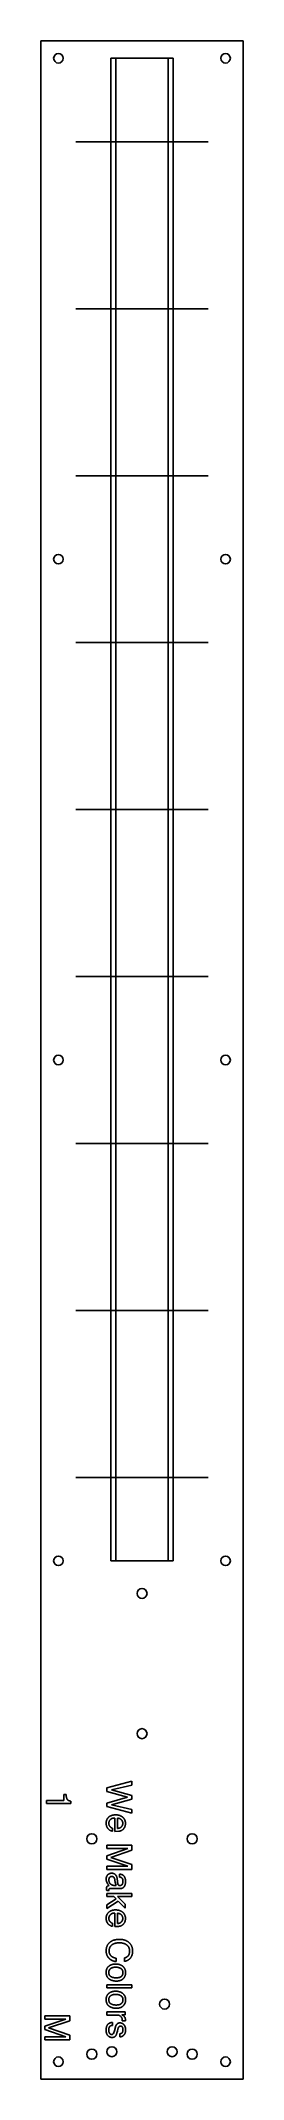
# Model space of a CAD drawing. Extents: x -4 to 37, y -4 to 403.
import ezdxf

# ---------------------------------------------------------------- set-up
doc = ezdxf.new("R2010")
doc.units = 0
for name, color, linetype in [('AMICA', 3, 'CONTINUOUS'), ('BORDER', 7, 'CONTINUOUS'), ('LED_STRIP10', 4, 'CONTINUOUS'), ('LED_STRIP12', 4, 'CONTINUOUS'), ('SCREWS-BORDER', 3, 'CONTINUOUS'), ('SCREWS-PIR', 3, 'CONTINUOUS'), ('TEXT_LAYER$TXT_01', 4, 'CONTINUOUS'), ('TEXT_LAYER$TXT_MKR1000', 4, 'CONTINUOUS'), ('TEXT_LOGO', 4, 'CONTINUOUS')]:
    doc.layers.add(name, color=color, linetype=linetype)

msp = doc.modelspace()

# ---------------------------------------------------------------- linework, layer by layer
at = {"layer": 'AMICA'}
for centre in [(6.66, 44.5), (26.66, 44.5), (21.16, 11.5), (6.66, 1.5), (10.66, 2), (22.66, 2), (26.66, 1.5)]:
    msp.add_circle(centre, 1, dxfattribs=at)
at = {"layer": 'BORDER'}
for p, q in [((36.83, 403.46), (-3.5, 403.46)), ((-3.5, 403.46), (-3.5, -3.5)), ((36.83, -3.5), (36.83, 403.46)), ((-3.5, -3.5), (36.83, -3.5))]:
    msp.add_line(p, q, dxfattribs=at)
at = {"layer": 'LED_STRIP10'}
for p, q in [((21.87, 399.96), (11.47, 399.96)), ((11.47, 399.96), (11.47, 99.99)), ((21.87, 99.99), (21.87, 399.96)), ((3.5, 383.3), (29.83, 383.3)), ((3.5, 349.96), (29.83, 349.96)), ((3.5, 316.63), (29.83, 316.63)), ((3.5, 283.31), (29.83, 283.31)), ((3.5, 249.97), (29.83, 249.97)), ((3.5, 216.65), (29.83, 216.65)), ((3.5, 183.31), (29.83, 183.31)), ((3.5, 149.99), (29.83, 149.99)), ((3.5, 116.66), (29.83, 116.66)), ((11.47, 99.99), (21.87, 99.99))]:
    msp.add_line(p, q, dxfattribs=at)
at = {"layer": 'LED_STRIP12'}
for p, q in [((22.87, 399.96), (10.47, 399.96)), ((10.47, 399.96), (10.47, 99.99)), ((22.87, 99.99), (22.87, 399.96)), ((10.47, 99.99), (22.87, 99.99))]:
    msp.add_line(p, q, dxfattribs=at)
at = {"layer": 'SCREWS-BORDER'}
for centre in [(0, 399.96), (33.33, 399.96), (0, 299.97), (33.33, 299.97), (0, 199.98), (33.33, 199.98), (0, 99.99), (33.33, 99.99), (0, 0), (33.33, 0)]:
    msp.add_circle(centre, 0.95, dxfattribs=at)
at = {"layer": 'SCREWS-PIR'}
for centre in [(16.67, 93.49), (16.67, 65.49)]:
    msp.add_circle(centre, 1, dxfattribs=at)
at = {"layer": 'TEXT_LAYER$TXT_01'}
for p, q in [((1.06, 53.32), (1.53, 53.32)), ((1.06, 52.17), (1.06, 53.32)), ((1.53, 53.32), (1.55, 53.16)), ((1.55, 53.16), (1.57, 53.01)), ((1.57, 53.01), (1.58, 52.94)), ((1.58, 52.94), (1.59, 52.88)), ((-2.39, 51.52), (-2.39, 52.17)), ((-2.39, 52.17), (1.06, 52.17)), ((2.47, 51.52), (-2.39, 51.52)), ((1.59, 52.88), (1.61, 52.81)), ((1.61, 52.81), (1.62, 52.75)), ((1.62, 52.75), (1.63, 52.7)), ((1.63, 52.7), (1.65, 52.64)), ((1.65, 52.64), (1.66, 52.59)), ((1.66, 52.59), (1.68, 52.55)), ((1.68, 52.55), (1.69, 52.53)), ((1.69, 52.53), (1.7, 52.5)), ((1.7, 52.5), (1.7, 52.48)), ((1.7, 52.48), (1.71, 52.46)), ((1.71, 52.46), (1.72, 52.44)), ((1.72, 52.44), (1.73, 52.43)), ((1.73, 52.43), (1.74, 52.41)), ((1.74, 52.41), (1.75, 52.39)), ((1.75, 52.39), (1.75, 52.38)), ((1.75, 52.38), (1.76, 52.37)), ((1.76, 52.37), (1.76, 52.37)), ((1.76, 52.37), (1.77, 52.36)), ((1.77, 52.36), (1.78, 52.35)), ((1.78, 52.35), (1.78, 52.34)), ((1.78, 52.34), (1.79, 52.34)), ((1.79, 52.34), (1.79, 52.33)), ((1.79, 52.33), (1.8, 52.32)), ((1.8, 52.32), (1.81, 52.31)), ((1.81, 52.31), (1.81, 52.31)), ((1.81, 52.31), (1.82, 52.3)), ((1.82, 52.3), (1.83, 52.29)), ((1.83, 52.29), (1.84, 52.28)), ((1.84, 52.28), (1.85, 52.27)), ((1.85, 52.27), (1.87, 52.25)), ((1.87, 52.25), (1.88, 52.24)), ((1.88, 52.24), (1.9, 52.23)), ((1.9, 52.23), (1.92, 52.21)), ((1.92, 52.21), (1.94, 52.2)), ((1.94, 52.2), (1.96, 52.19)), ((1.96, 52.19), (1.98, 52.17)), ((1.98, 52.17), (2, 52.16)), ((2, 52.16), (2.03, 52.15)), ((2.03, 52.15), (2.05, 52.14)), ((2.05, 52.14), (2.08, 52.13)), ((2.08, 52.13), (2.1, 52.12)), ((2.1, 52.12), (2.13, 52.1)), ((2.13, 52.1), (2.15, 52.09)), ((2.15, 52.09), (2.18, 52.08)), ((2.18, 52.08), (2.21, 52.07)), ((2.21, 52.07), (2.27, 52.05)), ((2.27, 52.05), (2.33, 52.03)), ((2.33, 52.03), (2.4, 52.02)), ((2.4, 52.02), (2.47, 52)), ((2.47, 52), (2.47, 51.52))]:
    msp.add_line(p, q, dxfattribs=at)
at = {"layer": 'TEXT_LAYER$TXT_MKR1000'}
for p, q in [((-2.72, 8.5), (-2.72, 9.14)), ((-2.72, 9.14), (2.28, 9.14)), ((-2.72, 7.08), (1.49, 8.51)), ((0.23, 8.5), (-2.72, 8.5)), ((2.28, 8.17), (-1.95, 6.74)), ((0.78, 8.5), (0.23, 8.5)), ((1.34, 8.51), (0.78, 8.5)), ((1.49, 8.51), (1.34, 8.51)), ((2.28, 9.14), (2.28, 8.17)), ((-2.72, 6.41), (-2.72, 7.08)), ((1.49, 4.98), (-2.72, 6.41)), ((-2.72, 4.35), (-2.72, 4.99)), ((-2.72, 4.99), (0.23, 4.99)), ((2.28, 4.35), (-2.72, 4.35)), ((-1.95, 6.74), (2.28, 5.31)), ((0.23, 4.99), (0.73, 4.99)), ((0.73, 4.99), (1.49, 4.98)), ((2.28, 5.31), (2.28, 4.35))]:
    msp.add_line(p, q, dxfattribs=at)
at = {"layer": 'TEXT_LOGO'}
for p, q in [((14.65, 55.98), (9.65, 54.67)), ((9.65, 54.67), (9.65, 53.96)), ((9.65, 53.96), (13.8, 52.8)), ((10.58, 54.3), (14.65, 55.24)), ((14.65, 53.17), (10.58, 54.3)), ((14.65, 55.24), (14.65, 55.98)), ((14.65, 52.43), (14.65, 53.17)), ((13.8, 52.8), (9.65, 51.64)), ((9.65, 51.64), (9.65, 50.93)), ((9.65, 50.93), (14.65, 49.62)), ((10.02, 48.81), (10.05, 48.84)), ((10.05, 48.84), (10.08, 48.86)), ((10.08, 48.86), (10.11, 48.89)), ((10.11, 48.89), (10.15, 48.92)), ((10.15, 48.92), (10.18, 48.94)), ((10.18, 48.94), (10.22, 48.97)), ((10.22, 48.97), (10.25, 48.99)), ((10.25, 48.99), (10.29, 49.01)), ((10.29, 49.01), (10.33, 49.03)), ((10.33, 49.03), (10.37, 49.06)), ((10.37, 49.06), (10.4, 49.08)), ((10.4, 49.08), (10.44, 49.09)), ((10.44, 49.09), (10.49, 49.11)), ((10.49, 49.11), (10.53, 49.13)), ((10.53, 49.13), (10.57, 49.15)), ((10.57, 49.15), (10.61, 49.16)), ((10.58, 51.3), (14.65, 52.43)), ((14.65, 50.36), (10.58, 51.3)), ((10.61, 49.16), (10.66, 49.18)), ((10.66, 49.18), (10.7, 49.19)), ((10.7, 49.19), (10.75, 49.2)), ((10.75, 49.2), (10.79, 49.21)), ((10.79, 49.21), (10.84, 49.22)), ((10.84, 49.22), (10.89, 49.23)), ((10.89, 49.23), (10.93, 49.24)), ((10.93, 49.24), (10.98, 49.25)), ((10.98, 49.25), (11.03, 49.26)), ((11.03, 49.26), (11.08, 49.26)), ((11.08, 49.26), (11.14, 49.27)), ((11.14, 49.27), (11.19, 49.27)), ((11.19, 49.27), (11.24, 49.28)), ((11.24, 49.28), (11.29, 49.28)), ((11.29, 49.28), (11.4, 49.28)), ((11.4, 49.28), (11.51, 49.28)), ((11.51, 49.28), (11.57, 49.28)), ((11.57, 49.28), (11.62, 49.27)), ((11.62, 49.27), (11.67, 49.27)), ((11.67, 49.27), (11.72, 49.26)), ((11.72, 49.26), (11.77, 49.26)), ((11.77, 49.26), (11.82, 49.25)), ((11.82, 49.25), (11.87, 49.24)), ((11.87, 49.24), (11.92, 49.23)), ((11.92, 49.23), (11.97, 49.22)), ((11.97, 49.22), (12.02, 49.21)), ((12.02, 49.21), (12.06, 49.2)), ((12.06, 49.2), (12.11, 49.19)), ((12.11, 49.19), (12.16, 49.17)), ((12.16, 49.17), (12.2, 49.16)), ((12.2, 49.16), (12.24, 49.14)), ((12.24, 49.14), (12.29, 49.13)), ((12.29, 49.13), (12.33, 49.11)), ((12.33, 49.11), (12.37, 49.09)), ((12.37, 49.09), (12.41, 49.07)), ((12.41, 49.07), (12.46, 49.05)), ((12.46, 49.05), (12.5, 49.03)), ((12.5, 49.03), (12.54, 49.01)), ((12.54, 49.01), (12.58, 48.99)), ((12.58, 48.99), (12.61, 48.96)), ((12.61, 48.96), (12.65, 48.94)), ((12.65, 48.94), (12.69, 48.91)), ((12.69, 48.91), (12.73, 48.89)), ((12.73, 48.89), (12.76, 48.86)), ((12.76, 48.86), (12.8, 48.83)), ((14.65, 49.62), (14.65, 50.36)), ((9.52, 47.74), (9.53, 47.78)), ((9.52, 47.69), (9.52, 47.74)), ((9.52, 47.65), (9.52, 47.69)), ((9.52, 47.58), (9.52, 47.65)), ((9.53, 47.52), (9.52, 47.58)), ((9.53, 47.86), (9.54, 47.9)), ((9.53, 47.82), (9.53, 47.86)), ((9.53, 47.78), (9.53, 47.82)), ((9.53, 47.45), (9.53, 47.52)), ((9.54, 47.39), (9.53, 47.45)), ((9.54, 47.9), (9.55, 47.94)), ((9.54, 47.33), (9.54, 47.39)), ((9.55, 47.27), (9.54, 47.33)), ((9.55, 47.98), (9.56, 48.02)), ((9.55, 47.94), (9.55, 47.98)), ((9.56, 47.21), (9.55, 47.27)), ((9.56, 48.02), (9.57, 48.06)), ((9.57, 47.18), (9.56, 47.21)), ((9.57, 48.06), (9.58, 48.1)), ((9.59, 47.1), (9.57, 47.18)), ((9.58, 48.1), (9.59, 48.13)), ((9.59, 48.13), (9.6, 48.17)), ((9.6, 47.05), (9.59, 47.1)), ((9.6, 48.17), (9.62, 48.21)), ((9.62, 47), (9.6, 47.05)), ((9.62, 48.21), (9.63, 48.24)), ((9.64, 46.95), (9.62, 47)), ((9.63, 48.24), (9.65, 48.28)), ((9.65, 46.91), (9.64, 46.95)), ((9.65, 48.28), (9.66, 48.32)), ((9.67, 46.86), (9.65, 46.91)), ((9.66, 48.32), (9.68, 48.35)), ((9.69, 46.82), (9.67, 46.86)), ((9.68, 48.35), (9.7, 48.39)), ((9.72, 46.77), (9.69, 46.82)), ((9.7, 48.39), (9.72, 48.42)), ((9.72, 48.42), (9.74, 48.46)), ((9.73, 46.75), (9.72, 46.77)), ((9.74, 46.73), (9.73, 46.75)), ((9.74, 48.46), (9.76, 48.49)), ((9.75, 46.71), (9.74, 46.73)), ((9.76, 46.69), (9.75, 46.71)), ((9.76, 48.49), (9.78, 48.52)), ((9.78, 46.67), (9.76, 46.69)), ((9.78, 48.52), (9.8, 48.56)), ((9.79, 46.65), (9.78, 46.67)), ((9.81, 46.63), (9.79, 46.65)), ((9.8, 48.56), (9.82, 48.59)), ((9.82, 46.61), (9.81, 46.63)), ((9.82, 48.59), (9.85, 48.62)), ((9.83, 46.59), (9.82, 46.61)), ((9.85, 46.57), (9.83, 46.59)), ((9.85, 48.62), (9.87, 48.65)), ((9.86, 46.55), (9.85, 46.57)), ((9.88, 46.53), (9.86, 46.55)), ((9.87, 48.65), (9.9, 48.68)), ((9.89, 46.51), (9.88, 46.53)), ((9.91, 46.5), (9.89, 46.51)), ((9.9, 48.68), (9.93, 48.72)), ((9.93, 46.48), (9.91, 46.5)), ((9.93, 48.72), (9.96, 48.75)), ((9.94, 46.46), (9.93, 46.48)), ((9.98, 46.42), (9.94, 46.46)), ((9.96, 48.75), (9.99, 48.78)), ((10.02, 46.39), (9.98, 46.42)), ((9.99, 48.78), (10.02, 48.81)), ((10.06, 46.35), (10.02, 46.39)), ((10.06, 47.68), (10.05, 47.65)), ((10.05, 47.65), (10.05, 47.61)), ((10.05, 47.61), (10.05, 47.57)), ((10.05, 47.57), (10.06, 47.54)), ((10.07, 47.79), (10.06, 47.75)), ((10.06, 47.75), (10.06, 47.72)), ((10.06, 47.72), (10.06, 47.68)), ((10.06, 47.54), (10.06, 47.5)), ((10.06, 47.5), (10.06, 47.46)), ((10.06, 47.46), (10.07, 47.43)), ((10.11, 46.32), (10.06, 46.35)), ((10.08, 47.82), (10.07, 47.79)), ((10.07, 47.43), (10.07, 47.39)), ((10.07, 47.39), (10.08, 47.36)), ((10.09, 47.86), (10.08, 47.82)), ((10.08, 47.36), (10.09, 47.32)), ((10.1, 47.89), (10.09, 47.86)), ((10.09, 47.32), (10.1, 47.29)), ((10.11, 47.93), (10.1, 47.89)), ((10.1, 47.29), (10.11, 47.25)), ((10.12, 47.96), (10.11, 47.93)), ((10.11, 47.25), (10.13, 47.22)), ((10.15, 46.28), (10.11, 46.32)), ((10.13, 48), (10.12, 47.96)), ((10.15, 48.03), (10.13, 48)), ((10.13, 47.22), (10.14, 47.19)), ((10.14, 47.19), (10.15, 47.15)), ((10.16, 48.06), (10.15, 48.03)), ((10.15, 47.15), (10.17, 47.12)), ((10.2, 46.25), (10.15, 46.28)), ((10.18, 48.09), (10.16, 48.06)), ((10.17, 47.12), (10.19, 47.09)), ((10.2, 48.13), (10.18, 48.09)), ((10.19, 47.09), (10.21, 47.06)), ((10.22, 48.16), (10.2, 48.13)), ((10.24, 46.22), (10.2, 46.25)), ((10.21, 47.06), (10.23, 47.03)), ((10.24, 48.19), (10.22, 48.16)), ((10.23, 47.03), (10.25, 47)), ((10.26, 48.22), (10.24, 48.19)), ((10.29, 46.19), (10.24, 46.22)), ((10.25, 47), (10.27, 46.97)), ((10.28, 48.25), (10.26, 48.22)), ((10.27, 46.97), (10.29, 46.94)), ((10.3, 48.27), (10.28, 48.25)), ((10.29, 46.94), (10.31, 46.91)), ((10.33, 46.17), (10.29, 46.19)), ((10.33, 48.3), (10.3, 48.27)), ((10.31, 46.91), (10.34, 46.89)), ((10.35, 48.33), (10.33, 48.3)), ((10.38, 46.14), (10.33, 46.17)), ((10.34, 46.89), (10.36, 46.86)), ((10.38, 48.35), (10.35, 48.33)), ((10.36, 46.86), (10.39, 46.83)), ((10.4, 48.38), (10.38, 48.35)), ((10.43, 46.12), (10.38, 46.14)), ((10.39, 46.83), (10.42, 46.81)), ((10.43, 48.4), (10.4, 48.38)), ((10.42, 46.81), (10.44, 46.79)), ((10.46, 48.42), (10.43, 48.4)), ((10.48, 46.1), (10.43, 46.12)), ((10.44, 46.79), (10.47, 46.77)), ((10.49, 48.44), (10.46, 48.42)), ((10.47, 46.77), (10.5, 46.74)), ((10.53, 46.08), (10.48, 46.1)), ((10.52, 48.47), (10.49, 48.44)), ((10.5, 46.74), (10.53, 46.72)), ((10.55, 48.49), (10.52, 48.47)), ((10.53, 46.72), (10.56, 46.71)), ((10.58, 46.06), (10.53, 46.08)), ((10.58, 48.5), (10.55, 48.49)), ((10.56, 46.71), (10.6, 46.69)), ((10.61, 48.52), (10.58, 48.5)), ((10.64, 46.04), (10.58, 46.06)), ((10.6, 46.69), (10.63, 46.67)), ((10.64, 48.54), (10.61, 48.52)), ((10.63, 46.67), (10.66, 46.66)), ((10.68, 48.55), (10.64, 48.54)), ((10.69, 46.03), (10.64, 46.04)), ((10.66, 46.66), (10.69, 46.64)), ((10.71, 48.57), (10.68, 48.55)), ((10.69, 46.64), (10.73, 46.63)), ((10.74, 46.01), (10.69, 46.03)), ((10.74, 48.58), (10.71, 48.57)), ((10.73, 46.63), (10.76, 46.62)), ((10.78, 48.59), (10.74, 48.58)), ((10.8, 46), (10.74, 46.01)), ((10.76, 46.62), (10.8, 46.6)), ((10.81, 48.6), (10.78, 48.59)), ((10.8, 46.6), (10.8, 46)), ((10.85, 48.61), (10.81, 48.6)), ((10.88, 48.62), (10.85, 48.61)), ((10.92, 48.62), (10.88, 48.62)), ((10.95, 48.63), (10.92, 48.62)), ((10.99, 48.63), (10.95, 48.63)), ((11.03, 48.64), (10.99, 48.63)), ((11.06, 48.64), (11.03, 48.64)), ((11.1, 48.64), (11.06, 48.64)), ((11.13, 48.64), (11.1, 48.64)), ((11.17, 48.64), (11.13, 48.64)), ((11.21, 48.63), (11.17, 48.64)), ((11.24, 48.63), (11.21, 48.63)), ((11.28, 48.62), (11.24, 48.63)), ((11.28, 45.95), (11.28, 48.62)), ((12.08, 46.01), (11.28, 45.95)), ((11.8, 48.61), (11.77, 48.61)), ((11.77, 48.61), (11.77, 46.58)), ((11.77, 46.58), (11.8, 46.58)), ((11.84, 48.61), (11.8, 48.61)), ((11.8, 46.58), (11.84, 46.58)), ((11.87, 48.61), (11.84, 48.61)), ((11.84, 46.58), (11.87, 46.58)), ((11.91, 48.6), (11.87, 48.61)), ((11.87, 46.58), (11.91, 46.58)), ((11.94, 48.6), (11.91, 48.6)), ((11.91, 46.58), (11.94, 46.58)), ((11.98, 48.6), (11.94, 48.6)), ((11.94, 46.58), (11.98, 46.59)), ((12.01, 48.59), (11.98, 48.6)), ((11.98, 46.59), (12.01, 46.59)), ((12.05, 48.58), (12.01, 48.59)), ((12.01, 46.59), (12.05, 46.6)), ((12.08, 48.58), (12.05, 48.58)), ((12.05, 46.6), (12.08, 46.61)), ((12.11, 48.57), (12.08, 48.58)), ((12.08, 46.61), (12.11, 46.62)), ((12.13, 46.01), (12.08, 46.01)), ((12.15, 48.56), (12.11, 48.57)), ((12.11, 46.62), (12.15, 46.63)), ((12.18, 46.02), (12.13, 46.01)), ((12.18, 48.54), (12.15, 48.56)), ((12.15, 46.63), (12.18, 46.64)), ((12.21, 48.53), (12.18, 48.54)), ((12.18, 46.64), (12.21, 46.65)), ((12.23, 46.03), (12.18, 46.02)), ((12.25, 48.52), (12.21, 48.53)), ((12.21, 46.65), (12.25, 46.67)), ((12.28, 46.04), (12.23, 46.03)), ((12.28, 48.5), (12.25, 48.52)), ((12.25, 46.67), (12.28, 46.68)), ((12.31, 48.49), (12.28, 48.5)), ((12.28, 46.68), (12.31, 46.7)), ((12.32, 46.06), (12.28, 46.04)), ((12.34, 48.47), (12.31, 48.49)), ((12.31, 46.7), (12.34, 46.72)), ((12.37, 46.07), (12.32, 46.06)), ((12.37, 48.45), (12.34, 48.47)), ((12.34, 46.72), (12.37, 46.73)), ((12.4, 48.43), (12.37, 48.45)), ((12.37, 46.73), (12.4, 46.75)), ((12.42, 46.09), (12.37, 46.07)), ((12.43, 48.41), (12.4, 48.43)), ((12.4, 46.75), (12.43, 46.77)), ((12.46, 46.11), (12.42, 46.09)), ((12.46, 48.39), (12.43, 48.41)), ((12.43, 46.77), (12.46, 46.8)), ((12.48, 48.37), (12.46, 48.39)), ((12.46, 46.8), (12.48, 46.82)), ((12.51, 46.13), (12.46, 46.11)), ((12.51, 48.34), (12.48, 48.37)), ((12.48, 46.82), (12.51, 46.84)), ((12.54, 48.32), (12.51, 48.34)), ((12.51, 46.84), (12.54, 46.87)), ((12.55, 46.15), (12.51, 46.13)), ((12.56, 48.3), (12.54, 48.32)), ((12.54, 46.87), (12.56, 46.89)), ((12.6, 46.17), (12.55, 46.15)), ((12.59, 48.27), (12.56, 48.3)), ((12.56, 46.89), (12.59, 46.92)), ((12.61, 48.24), (12.59, 48.27)), ((12.59, 46.92), (12.61, 46.94)), ((12.64, 46.19), (12.6, 46.17)), ((12.63, 48.22), (12.61, 48.24)), ((12.61, 46.94), (12.63, 46.97)), ((12.65, 48.19), (12.63, 48.22)), ((12.63, 46.97), (12.65, 47)), ((12.68, 46.22), (12.64, 46.19)), ((12.67, 48.16), (12.65, 48.19)), ((12.65, 47), (12.67, 47.03)), ((12.69, 48.13), (12.67, 48.16)), ((12.67, 47.03), (12.69, 47.06)), ((12.72, 46.25), (12.68, 46.22)), ((12.71, 48.1), (12.69, 48.13)), ((12.69, 47.06), (12.71, 47.09)), ((12.73, 48.07), (12.71, 48.1)), ((12.71, 47.09), (12.73, 47.12)), ((12.76, 46.28), (12.72, 46.25)), ((12.74, 48.04), (12.73, 48.07)), ((12.73, 47.12), (12.74, 47.15)), ((12.76, 48), (12.74, 48.04)), ((12.74, 47.15), (12.76, 47.18)), ((12.77, 47.97), (12.76, 48)), ((12.76, 47.18), (12.77, 47.21)), ((12.8, 46.31), (12.76, 46.28)), ((12.78, 47.94), (12.77, 47.97)), ((12.77, 47.21), (12.78, 47.25)), ((12.8, 47.91), (12.78, 47.94)), ((12.78, 47.25), (12.8, 47.28)), ((12.8, 48.83), (12.83, 48.8)), ((12.81, 47.87), (12.8, 47.91)), ((12.8, 47.28), (12.81, 47.31)), ((12.84, 46.34), (12.8, 46.31)), ((12.81, 47.84), (12.81, 47.87)), ((12.82, 47.8), (12.81, 47.84)), ((12.81, 47.35), (12.82, 47.38)), ((12.81, 47.31), (12.81, 47.35)), ((12.83, 47.77), (12.82, 47.8)), ((12.82, 47.38), (12.83, 47.42)), ((12.83, 48.8), (12.86, 48.77)), ((12.83, 47.73), (12.83, 47.77)), ((12.84, 47.7), (12.83, 47.73)), ((12.83, 47.45), (12.84, 47.49)), ((12.83, 47.42), (12.83, 47.45)), ((12.84, 47.66), (12.84, 47.7)), ((12.84, 47.63), (12.84, 47.66)), ((12.84, 47.59), (12.84, 47.63)), ((12.84, 47.56), (12.84, 47.59)), ((12.84, 47.52), (12.84, 47.56)), ((12.84, 47.49), (12.84, 47.52)), ((12.88, 46.37), (12.84, 46.34)), ((12.86, 48.77), (12.9, 48.74)), ((12.91, 46.4), (12.88, 46.37)), ((12.9, 48.74), (12.93, 48.71)), ((12.95, 46.44), (12.91, 46.4)), ((12.93, 48.71), (12.96, 48.68)), ((12.98, 46.48), (12.95, 46.44)), ((12.96, 48.68), (12.99, 48.65)), ((13.01, 46.51), (12.98, 46.48)), ((12.99, 48.65), (13.02, 48.61)), ((13.04, 46.55), (13.01, 46.51)), ((13.02, 48.61), (13.04, 48.58)), ((13.04, 48.58), (13.07, 48.55)), ((13.07, 46.59), (13.04, 46.55)), ((13.07, 48.55), (13.1, 48.51)), ((13.1, 46.63), (13.07, 46.59)), ((13.1, 48.51), (13.12, 48.48)), ((13.13, 46.67), (13.1, 46.63)), ((13.12, 48.48), (13.14, 48.44)), ((13.15, 46.72), (13.13, 46.67)), ((13.14, 48.44), (13.16, 48.4)), ((13.17, 46.76), (13.15, 46.72)), ((13.16, 48.4), (13.19, 48.37)), ((13.2, 46.8), (13.17, 46.76)), ((13.19, 48.37), (13.21, 48.33)), ((13.22, 46.85), (13.2, 46.8)), ((13.21, 48.33), (13.22, 48.29)), ((13.22, 48.29), (13.24, 48.25)), ((13.24, 46.9), (13.22, 46.85)), ((13.24, 48.25), (13.26, 48.21)), ((13.26, 46.94), (13.24, 46.9)), ((13.26, 48.21), (13.27, 48.17)), ((13.28, 46.99), (13.26, 46.94)), ((13.27, 48.17), (13.29, 48.13)), ((13.29, 47.03), (13.28, 46.99)), ((13.29, 48.13), (13.3, 48.09)), ((13.31, 47.08), (13.29, 47.03)), ((13.3, 48.09), (13.31, 48.05)), ((13.31, 48.05), (13.33, 48.01)), ((13.32, 47.13), (13.31, 47.08)), ((13.33, 47.18), (13.32, 47.13)), ((13.33, 48.01), (13.34, 47.97)), ((13.34, 47.22), (13.33, 47.18)), ((13.34, 47.97), (13.34, 47.92)), ((13.34, 47.92), (13.35, 47.88)), ((13.35, 47.27), (13.34, 47.22)), ((13.35, 47.88), (13.36, 47.84)), ((13.36, 47.32), (13.35, 47.27)), ((13.36, 47.84), (13.37, 47.79)), ((13.37, 47.36), (13.36, 47.32)), ((13.37, 47.79), (13.37, 47.74)), ((13.37, 47.74), (13.37, 47.7)), ((13.37, 47.7), (13.38, 47.65)), ((13.38, 47.46), (13.37, 47.41)), ((13.37, 47.41), (13.37, 47.36)), ((13.38, 47.65), (13.38, 47.6)), ((13.38, 47.6), (13.38, 47.56)), ((13.38, 47.56), (13.38, 47.51)), ((13.38, 47.51), (13.38, 47.46)), ((9.65, 42.55), (9.65, 43.2)), ((9.65, 43.2), (14.65, 43.2)), ((9.65, 41.13), (13.87, 42.57)), ((12.6, 42.55), (9.65, 42.55)), ((9.65, 40.46), (9.65, 41.13)), ((14.65, 42.23), (10.42, 40.79)), ((10.42, 40.79), (14.65, 39.36)), ((13.16, 42.56), (12.6, 42.55)), ((13.72, 42.57), (13.16, 42.56)), ((13.87, 42.57), (13.72, 42.57)), ((14.65, 43.2), (14.65, 42.23)), ((9.53, 36.6), (9.54, 36.63)), ((9.54, 36.69), (9.55, 36.72)), ((9.54, 36.66), (9.54, 36.69)), ((9.54, 36.63), (9.54, 36.66)), ((9.55, 36.75), (9.56, 36.77)), ((9.55, 36.72), (9.55, 36.75)), ((9.56, 36.77), (9.57, 36.8)), ((9.57, 36.83), (9.58, 36.86)), ((9.57, 36.8), (9.57, 36.83)), ((9.58, 36.86), (9.59, 36.88)), ((9.59, 36.88), (9.6, 36.91)), ((9.6, 36.91), (9.61, 36.94)), ((9.61, 36.94), (9.62, 36.96)), ((9.62, 36.96), (9.63, 36.99)), ((9.63, 36.99), (9.64, 37.01)), ((9.64, 37.01), (9.65, 37.04)), ((13.87, 39.03), (9.65, 40.46)), ((9.65, 38.4), (9.65, 39.05)), ((9.65, 39.05), (12.6, 39.05)), ((14.65, 38.4), (9.65, 38.4)), ((9.65, 37.04), (9.66, 37.06)), ((9.66, 37.06), (9.67, 37.08)), ((9.67, 37.08), (9.69, 37.11)), ((9.69, 37.11), (9.7, 37.13)), ((9.7, 37.13), (9.72, 37.15)), ((9.72, 37.15), (9.73, 37.18)), ((9.73, 37.18), (9.75, 37.2)), ((9.75, 37.2), (9.76, 37.22)), ((9.76, 37.22), (9.78, 37.24)), ((9.78, 37.24), (9.8, 37.26)), ((9.8, 37.26), (9.82, 37.28)), ((9.82, 37.28), (9.84, 37.3)), ((9.84, 37.3), (9.86, 37.32)), ((9.86, 37.32), (9.88, 37.34)), ((9.88, 37.34), (9.9, 37.36)), ((9.9, 37.36), (9.92, 37.38)), ((9.92, 37.38), (9.94, 37.4)), ((9.94, 37.4), (9.96, 37.41)), ((9.96, 37.41), (9.98, 37.43)), ((9.98, 37.43), (10, 37.44)), ((10, 37.44), (10.02, 37.46)), ((10.02, 37.46), (10.04, 37.47)), ((10.04, 37.47), (10.07, 37.49)), ((10.07, 37.49), (10.09, 37.5)), ((10.09, 37.5), (10.11, 37.51)), ((10.11, 37.51), (10.14, 37.52)), ((10.14, 36.66), (10.12, 36.62)), ((10.14, 37.52), (10.16, 37.53)), ((10.15, 36.69), (10.14, 36.66)), ((10.17, 36.73), (10.15, 36.69)), ((10.16, 37.53), (10.18, 37.54)), ((10.18, 36.76), (10.17, 36.73)), ((10.18, 37.54), (10.21, 37.55)), ((10.2, 36.79), (10.18, 36.76)), ((10.21, 36.8), (10.2, 36.79)), ((10.21, 37.55), (10.23, 37.56)), ((10.22, 36.81), (10.21, 36.8)), ((10.23, 36.83), (10.22, 36.81)), ((10.23, 37.56), (10.26, 37.57)), ((10.24, 36.84), (10.23, 36.83)), ((10.25, 36.85), (10.24, 36.84)), ((10.26, 36.86), (10.25, 36.85)), ((10.26, 37.57), (10.28, 37.58)), ((10.28, 36.87), (10.26, 36.86)), ((10.28, 37.58), (10.31, 37.59)), ((10.29, 36.88), (10.28, 36.87)), ((10.3, 36.89), (10.29, 36.88)), ((10.31, 36.89), (10.3, 36.89)), ((10.31, 37.59), (10.33, 37.59)), ((10.32, 36.9), (10.31, 36.89)), ((10.33, 36.91), (10.32, 36.9)), ((10.33, 37.59), (10.36, 37.6)), ((10.35, 36.92), (10.33, 36.91)), ((10.36, 36.92), (10.35, 36.92)), ((10.36, 37.6), (10.39, 37.61)), ((10.37, 36.93), (10.36, 36.92)), ((10.38, 36.94), (10.37, 36.93)), ((10.4, 36.94), (10.38, 36.94)), ((10.39, 37.61), (10.41, 37.61)), ((10.41, 36.95), (10.4, 36.94)), ((10.41, 37.61), (10.44, 37.61)), ((10.42, 36.95), (10.41, 36.95)), ((10.44, 36.96), (10.42, 36.95)), ((10.44, 37.61), (10.47, 37.62)), ((10.45, 36.96), (10.44, 36.96)), ((10.47, 36.97), (10.45, 36.96)), ((10.47, 37.62), (10.49, 37.62)), ((10.48, 36.97), (10.47, 36.97)), ((10.5, 36.97), (10.48, 36.97)), ((10.49, 37.62), (10.52, 37.62)), ((10.51, 36.98), (10.5, 36.97)), ((10.53, 36.98), (10.51, 36.98)), ((10.52, 37.62), (10.55, 37.62)), ((10.54, 36.98), (10.53, 36.98)), ((10.56, 36.98), (10.54, 36.98)), ((10.55, 37.62), (10.58, 37.62)), ((10.57, 36.98), (10.56, 36.98)), ((10.59, 36.98), (10.57, 36.98)), ((10.58, 37.62), (10.61, 37.63)), ((10.61, 36.99), (10.59, 36.98)), ((10.61, 37.63), (10.64, 37.62)), ((10.62, 36.99), (10.61, 36.99)), ((10.64, 36.99), (10.62, 36.99)), ((10.64, 37.62), (10.67, 37.62)), ((10.66, 36.98), (10.64, 36.99)), ((10.69, 36.98), (10.66, 36.98)), ((10.67, 37.62), (10.7, 37.62)), ((10.71, 36.98), (10.69, 36.98)), ((10.7, 37.62), (10.73, 37.62)), ((10.73, 36.98), (10.71, 36.98)), ((10.73, 37.62), (10.76, 37.62)), ((10.75, 36.98), (10.73, 36.98)), ((10.77, 36.97), (10.75, 36.98)), ((10.76, 37.62), (10.79, 37.61)), ((10.79, 36.97), (10.77, 36.97)), ((10.79, 37.61), (10.82, 37.61)), ((10.8, 36.96), (10.79, 36.97)), ((10.82, 36.96), (10.8, 36.96)), ((10.82, 37.61), (10.85, 37.61)), ((10.84, 36.95), (10.82, 36.96)), ((10.86, 36.95), (10.84, 36.95)), ((10.85, 37.61), (10.88, 37.6)), ((10.87, 36.94), (10.86, 36.95)), ((10.88, 36.94), (10.87, 36.94)), ((10.88, 37.6), (10.9, 37.59)), ((10.89, 36.93), (10.88, 36.94)), ((10.88, 36.94), (10.88, 36.94)), ((10.9, 36.93), (10.89, 36.93)), ((10.9, 37.59), (10.93, 37.59)), ((10.91, 36.92), (10.9, 36.93)), ((10.92, 36.92), (10.91, 36.92)), ((10.92, 36.91), (10.92, 36.92)), ((10.93, 36.91), (10.92, 36.91)), ((10.93, 37.59), (10.96, 37.58)), ((10.94, 36.91), (10.93, 36.91)), ((10.95, 36.9), (10.94, 36.91)), ((10.96, 36.9), (10.95, 36.9)), ((10.96, 37.58), (10.98, 37.57)), ((10.96, 36.89), (10.96, 36.9)), ((10.97, 36.89), (10.96, 36.89)), ((10.98, 36.88), (10.97, 36.89)), ((10.98, 37.57), (11.01, 37.56)), ((10.99, 36.87), (10.98, 36.88)), ((11, 36.86), (10.99, 36.87)), ((10.99, 36.87), (10.99, 36.87)), ((11.01, 36.86), (11, 36.86)), ((11.01, 37.56), (11.03, 37.56)), ((11.01, 36.85), (11.01, 36.86)), ((11.02, 36.85), (11.01, 36.85)), ((11.03, 36.84), (11.02, 36.85)), ((11.03, 37.56), (11.06, 37.55)), ((11.03, 36.83), (11.03, 36.84)), ((11.04, 36.83), (11.03, 36.83)), ((11.05, 36.81), (11.04, 36.83)), ((11.07, 36.8), (11.05, 36.81)), ((11.06, 37.55), (11.08, 37.54)), ((11.08, 36.78), (11.07, 36.8)), ((11.08, 37.54), (11.11, 37.53)), ((11.09, 36.77), (11.08, 36.78)), ((11.1, 36.75), (11.09, 36.77)), ((11.11, 36.74), (11.1, 36.75)), ((11.11, 37.53), (11.13, 37.51)), ((11.12, 36.72), (11.11, 36.74)), ((11.13, 36.7), (11.12, 36.72)), ((11.13, 37.51), (11.15, 37.5)), ((11.14, 36.69), (11.13, 36.7)), ((11.14, 36.68), (11.14, 36.69)), ((11.15, 36.67), (11.14, 36.68)), ((11.15, 37.5), (11.18, 37.49)), ((11.16, 36.66), (11.15, 36.67)), ((11.17, 36.63), (11.16, 36.66)), ((11.18, 36.61), (11.17, 36.63)), ((11.18, 37.49), (11.2, 37.48)), ((11.2, 37.48), (11.22, 37.46)), ((11.22, 37.46), (11.24, 37.45)), ((11.24, 37.45), (11.26, 37.43)), ((11.26, 37.43), (11.28, 37.42)), ((11.28, 37.42), (11.3, 37.4)), ((11.3, 37.4), (11.32, 37.38)), ((11.32, 37.38), (11.34, 37.37)), ((11.34, 37.37), (11.36, 37.35)), ((11.36, 37.35), (11.38, 37.33)), ((11.38, 37.33), (11.39, 37.31)), ((11.39, 37.31), (11.41, 37.29)), ((11.41, 37.29), (11.43, 37.27)), ((11.43, 37.27), (11.44, 37.25)), ((11.44, 37.25), (11.46, 37.23)), ((11.46, 37.23), (11.48, 37.2)), ((11.48, 37.2), (11.49, 37.18)), ((11.49, 37.18), (11.51, 37.16)), ((11.51, 37.16), (11.52, 37.14)), ((11.52, 37.14), (11.53, 37.11)), ((11.53, 37.11), (11.55, 37.09)), ((11.55, 37.09), (11.56, 37.07)), ((11.56, 37.07), (11.57, 37.04)), ((11.57, 37.04), (11.59, 37.02)), ((11.59, 37.02), (11.6, 36.99)), ((11.6, 36.99), (11.61, 36.97)), ((11.61, 36.97), (11.62, 36.94)), ((11.62, 36.94), (11.63, 36.92)), ((11.63, 36.92), (11.64, 36.89)), ((11.64, 36.89), (11.65, 36.86)), ((11.65, 36.86), (11.66, 36.84)), ((11.66, 36.84), (11.67, 36.81)), ((11.67, 36.81), (11.68, 36.78)), ((11.68, 36.78), (11.69, 36.72)), ((11.69, 36.72), (11.71, 36.66)), ((11.71, 36.66), (11.72, 36.6)), ((12.18, 36.87), (12.18, 37.44)), ((12.18, 37.44), (12.23, 37.44)), ((12.22, 36.86), (12.18, 36.87)), ((12.25, 36.86), (12.22, 36.86)), ((12.23, 37.44), (12.27, 37.43)), ((12.29, 36.85), (12.25, 36.86)), ((12.27, 37.43), (12.31, 37.43)), ((12.32, 36.84), (12.29, 36.85)), ((12.31, 37.43), (12.35, 37.43)), ((12.35, 36.84), (12.32, 36.84)), ((12.35, 37.43), (12.38, 37.42)), ((12.38, 36.83), (12.35, 36.84)), ((12.38, 37.42), (12.42, 37.42)), ((12.4, 36.82), (12.38, 36.83)), ((12.43, 36.81), (12.4, 36.82)), ((12.42, 37.42), (12.46, 37.41)), ((12.46, 36.8), (12.43, 36.81)), ((12.46, 37.41), (12.5, 37.4)), ((12.47, 36.8), (12.46, 36.8)), ((12.48, 36.79), (12.47, 36.8)), ((12.49, 36.79), (12.48, 36.79)), ((12.51, 36.78), (12.49, 36.79)), ((12.5, 37.4), (12.53, 37.4)), ((12.52, 36.78), (12.51, 36.78)), ((12.53, 36.77), (12.52, 36.78)), ((12.53, 37.4), (12.57, 37.39)), ((12.54, 36.77), (12.53, 36.77)), ((12.55, 36.76), (12.54, 36.77)), ((12.56, 36.75), (12.55, 36.76)), ((12.57, 36.75), (12.56, 36.75)), ((12.57, 37.39), (12.6, 37.38)), ((12.58, 36.74), (12.57, 36.75)), ((12.59, 36.73), (12.58, 36.74)), ((12.6, 36.73), (12.59, 36.73)), ((12.6, 39.05), (13.11, 39.04)), ((12.6, 37.38), (12.63, 37.37)), ((12.61, 36.72), (12.6, 36.73)), ((12.62, 36.71), (12.61, 36.72)), ((12.63, 36.71), (12.62, 36.71)), ((12.63, 37.37), (12.66, 37.36)), ((12.63, 36.7), (12.63, 36.71)), ((12.64, 36.69), (12.63, 36.7)), ((12.65, 36.69), (12.64, 36.69)), ((12.66, 36.68), (12.65, 36.69)), ((12.66, 37.36), (12.7, 37.35)), ((12.66, 36.67), (12.66, 36.68)), ((12.67, 36.67), (12.66, 36.67)), ((12.68, 36.66), (12.67, 36.67)), ((12.68, 36.65), (12.68, 36.66)), ((12.69, 36.64), (12.68, 36.65)), ((12.7, 36.63), (12.69, 36.64)), ((12.7, 37.35), (12.73, 37.33)), ((12.71, 36.62), (12.7, 36.63)), ((12.7, 36.63), (12.7, 36.63)), ((12.73, 37.33), (12.76, 37.32)), ((12.76, 37.32), (12.78, 37.31)), ((12.78, 37.31), (12.81, 37.29)), ((12.81, 37.29), (12.84, 37.28)), ((12.84, 37.28), (12.85, 37.27)), ((12.85, 37.27), (12.87, 37.26)), ((12.87, 37.26), (12.88, 37.25)), ((12.88, 37.25), (12.89, 37.24)), ((12.89, 37.24), (12.9, 37.23)), ((12.9, 37.23), (12.92, 37.22)), ((12.92, 37.22), (12.93, 37.21)), ((12.93, 37.21), (12.94, 37.21)), ((12.94, 37.21), (12.95, 37.2)), ((12.95, 37.2), (12.96, 37.19)), ((12.96, 37.19), (12.98, 37.18)), ((12.98, 37.18), (12.99, 37.17)), ((12.99, 37.17), (13, 37.15)), ((13, 37.15), (13.01, 37.14)), ((13.01, 37.14), (13.02, 37.13)), ((13.02, 37.13), (13.03, 37.12)), ((13.03, 37.12), (13.04, 37.11)), ((13.04, 37.11), (13.05, 37.1)), ((13.05, 37.1), (13.06, 37.09)), ((13.06, 37.09), (13.07, 37.08)), ((13.07, 37.08), (13.08, 37.06)), ((13.08, 37.06), (13.09, 37.05)), ((13.09, 37.05), (13.1, 37.04)), ((13.1, 37.04), (13.1, 37.03)), ((13.1, 37.03), (13.11, 37.01)), ((13.11, 39.04), (13.87, 39.03)), ((13.11, 37.01), (13.12, 37)), ((13.12, 37), (13.14, 36.97)), ((13.14, 36.97), (13.15, 36.95)), ((13.15, 36.95), (13.17, 36.92)), ((13.17, 36.92), (13.18, 36.89)), ((13.18, 36.89), (13.2, 36.87)), ((13.2, 36.87), (13.21, 36.84)), ((13.21, 36.84), (13.22, 36.81)), ((13.22, 36.81), (13.24, 36.78)), ((13.24, 36.78), (13.25, 36.75)), ((13.25, 36.75), (13.26, 36.72)), ((13.26, 36.72), (13.27, 36.7)), ((13.27, 36.7), (13.28, 36.67)), ((13.28, 36.67), (13.29, 36.64)), ((13.29, 36.64), (13.3, 36.61)), ((14.65, 39.36), (14.65, 38.4)), ((9.53, 36.57), (9.53, 36.6)), ((9.53, 36.54), (9.53, 36.57)), ((9.53, 36.51), (9.53, 36.54)), ((9.53, 36.47), (9.53, 36.51)), ((9.53, 36.42), (9.53, 36.47)), ((9.53, 36.37), (9.53, 36.42)), ((9.54, 36.32), (9.53, 36.37)), ((9.54, 36.27), (9.54, 36.32)), ((9.55, 36.22), (9.54, 36.27)), ((9.55, 36.17), (9.55, 36.22)), ((9.56, 36.12), (9.55, 36.17)), ((9.57, 36.07), (9.56, 36.12)), ((9.59, 36.02), (9.57, 36.07)), ((9.57, 34.64), (9.58, 34.66)), ((9.57, 34.62), (9.57, 34.64)), ((9.57, 34.6), (9.57, 34.62)), ((9.57, 34.54), (9.57, 34.6)), ((9.58, 34.48), (9.57, 34.54)), ((9.58, 34.73), (9.59, 34.75)), ((9.58, 34.71), (9.58, 34.73)), ((9.58, 34.69), (9.58, 34.71)), ((9.58, 34.68), (9.58, 34.69)), ((9.58, 34.66), (9.58, 34.68)), ((9.58, 34.46), (9.58, 34.48)), ((9.58, 34.44), (9.58, 34.46)), ((9.58, 34.41), (9.58, 34.44)), ((9.58, 34.4), (9.58, 34.41)), ((9.59, 34.38), (9.58, 34.4)), ((9.6, 35.98), (9.59, 36.02)), ((9.59, 34.76), (9.6, 34.78)), ((9.59, 34.75), (9.59, 34.76)), ((9.59, 34.35), (9.59, 34.38)), ((9.6, 34.33), (9.59, 34.35)), ((9.61, 35.93), (9.6, 35.98)), ((9.6, 34.81), (9.61, 34.83)), ((9.6, 34.8), (9.6, 34.81)), ((9.6, 34.78), (9.6, 34.8)), ((9.6, 34.3), (9.6, 34.33)), ((9.62, 34.24), (9.6, 34.3)), ((9.63, 35.88), (9.61, 35.93)), ((9.61, 34.83), (9.62, 34.84)), ((9.62, 34.86), (9.63, 34.87)), ((9.62, 34.84), (9.62, 34.86)), ((9.63, 34.18), (9.62, 34.24)), ((9.65, 35.84), (9.63, 35.88)), ((9.63, 34.87), (9.64, 34.89)), ((10.09, 34.18), (9.63, 34.18)), ((9.64, 34.9), (9.65, 34.91)), ((9.64, 34.89), (9.64, 34.9)), ((9.67, 35.79), (9.65, 35.84)), ((9.65, 34.91), (9.66, 34.92)), ((9.65, 34.91), (9.65, 34.91)), ((9.65, 33), (9.65, 33.59)), ((9.65, 33.59), (14.65, 33.59)), ((11.02, 33), (9.65, 33)), ((9.66, 34.92), (9.66, 34.93)), ((9.66, 34.93), (9.67, 34.93)), ((9.69, 35.75), (9.67, 35.79)), ((9.67, 34.94), (9.67, 34.95)), ((9.67, 34.95), (9.68, 34.95)), ((9.67, 34.93), (9.67, 34.94)), ((9.68, 34.95), (9.68, 34.96)), ((9.68, 34.96), (9.69, 34.96)), ((9.71, 35.7), (9.69, 35.75)), ((9.69, 34.97), (9.7, 34.98)), ((9.69, 34.96), (9.69, 34.97)), ((9.7, 34.98), (9.71, 34.98)), ((9.73, 35.66), (9.71, 35.7)), ((9.71, 34.99), (9.72, 35)), ((9.71, 34.98), (9.71, 34.99)), ((9.72, 35), (9.73, 35.01)), ((9.76, 35.62), (9.73, 35.66)), ((9.73, 35.01), (9.75, 35.02)), ((9.75, 35.02), (9.76, 35.03)), ((9.78, 35.58), (9.76, 35.62)), ((9.76, 35.03), (9.77, 35.04)), ((9.77, 35.04), (9.78, 35.05)), ((9.8, 35.54), (9.78, 35.58)), ((9.78, 35.05), (9.8, 35.06)), ((9.83, 35.5), (9.8, 35.54)), ((9.8, 35.06), (9.81, 35.06)), ((9.81, 35.06), (9.81, 35.07)), ((9.81, 35.07), (9.82, 35.07)), ((9.82, 35.07), (9.83, 35.08)), ((9.85, 35.46), (9.83, 35.5)), ((9.83, 35.08), (9.85, 35.09)), ((9.88, 35.43), (9.85, 35.46)), ((9.85, 35.09), (9.86, 35.09)), ((9.86, 35.09), (9.88, 35.1)), ((9.91, 35.39), (9.88, 35.43)), ((9.88, 35.1), (9.9, 35.11)), ((9.9, 35.11), (9.92, 35.12)), ((9.93, 35.36), (9.91, 35.39)), ((9.92, 35.12), (9.94, 35.12)), ((9.96, 35.33), (9.93, 35.36)), ((9.94, 35.12), (9.96, 35.13)), ((9.99, 35.3), (9.96, 35.33)), ((9.96, 35.13), (9.99, 35.14)), ((10.02, 35.27), (9.99, 35.3)), ((9.99, 35.14), (10.01, 35.14)), ((10.01, 35.14), (10.03, 35.15)), ((10.05, 35.24), (10.02, 35.27)), ((10.03, 35.15), (10.06, 35.15)), ((10.07, 35.21), (10.05, 35.24)), ((10.07, 36.37), (10.06, 36.33)), ((10.06, 36.33), (10.06, 36.3)), ((10.06, 36.3), (10.06, 36.26)), ((10.06, 36.26), (10.06, 36.22)), ((10.06, 36.22), (10.06, 36.18)), ((10.06, 36.18), (10.07, 36.15)), ((10.06, 35.15), (10.08, 35.16)), ((10.07, 34.38), (10.06, 34.37)), ((10.06, 34.37), (10.06, 34.36)), ((10.06, 34.36), (10.06, 34.35)), ((10.06, 34.35), (10.06, 34.34)), ((10.06, 34.34), (10.06, 34.33)), ((10.06, 34.33), (10.06, 34.32)), ((10.06, 34.32), (10.06, 34.31)), ((10.06, 34.31), (10.06, 34.3)), ((10.06, 34.3), (10.06, 34.29)), ((10.06, 34.29), (10.06, 34.28)), ((10.06, 34.28), (10.06, 34.27)), ((10.06, 34.27), (10.06, 34.26)), ((10.06, 34.26), (10.06, 34.25)), ((10.06, 34.25), (10.06, 34.24)), ((10.06, 34.24), (10.07, 34.23)), ((10.08, 36.44), (10.07, 36.41)), ((10.07, 36.41), (10.07, 36.37)), ((10.07, 36.15), (10.07, 36.11)), ((10.07, 36.11), (10.08, 36.07)), ((10.1, 35.19), (10.07, 35.21)), ((10.08, 34.41), (10.07, 34.4)), ((10.07, 34.4), (10.07, 34.39)), ((10.07, 34.39), (10.07, 34.38)), ((10.07, 34.23), (10.07, 34.22)), ((10.07, 34.22), (10.07, 34.21)), ((10.07, 34.21), (10.08, 34.2)), ((10.09, 36.52), (10.08, 36.48)), ((10.08, 36.48), (10.08, 36.44)), ((10.08, 36.07), (10.08, 36.04)), ((10.08, 36.04), (10.09, 36)), ((10.08, 35.16), (10.13, 35.16)), ((10.09, 34.43), (10.08, 34.43)), ((10.08, 34.43), (10.08, 34.42)), ((10.08, 34.42), (10.08, 34.41)), ((10.08, 34.2), (10.08, 34.2)), ((10.08, 34.2), (10.08, 34.19)), ((10.08, 34.19), (10.09, 34.18)), ((10.1, 36.55), (10.09, 36.52)), ((10.09, 36), (10.1, 35.96)), ((10.1, 34.45), (10.09, 34.44)), ((10.09, 34.44), (10.09, 34.43)), ((10.11, 36.59), (10.1, 36.55)), ((10.1, 35.96), (10.11, 35.93)), ((10.13, 35.16), (10.1, 35.19)), ((10.11, 34.47), (10.1, 34.46)), ((10.1, 34.46), (10.1, 34.45)), ((10.12, 36.62), (10.11, 36.59)), ((10.11, 35.93), (10.12, 35.89)), ((10.12, 34.48), (10.11, 34.47)), ((10.12, 35.89), (10.14, 35.86)), ((10.13, 34.49), (10.12, 34.48)), ((10.12, 34.48), (10.12, 34.48)), ((10.14, 34.51), (10.13, 34.5)), ((10.13, 34.5), (10.13, 34.49)), ((10.14, 35.86), (10.15, 35.82)), ((10.15, 34.51), (10.14, 34.51)), ((10.15, 35.82), (10.17, 35.79)), ((10.16, 34.52), (10.15, 34.51)), ((10.17, 34.53), (10.16, 34.53)), ((10.16, 34.53), (10.16, 34.52)), ((10.17, 35.79), (10.18, 35.76)), ((10.18, 34.54), (10.17, 34.53)), ((10.18, 35.76), (10.2, 35.72)), ((10.19, 34.54), (10.18, 34.54)), ((10.2, 34.55), (10.19, 34.54)), ((10.2, 35.72), (10.22, 35.69)), ((10.21, 34.56), (10.2, 34.55)), ((10.2, 34.55), (10.2, 34.55)), ((10.22, 34.56), (10.21, 34.56)), ((10.22, 35.69), (10.24, 35.66)), ((10.23, 34.57), (10.22, 34.56)), ((10.24, 34.57), (10.23, 34.57)), ((10.24, 35.66), (10.26, 35.63)), ((10.25, 34.57), (10.24, 34.57)), ((10.26, 34.58), (10.25, 34.57)), ((10.26, 35.63), (10.28, 35.6)), ((10.27, 34.58), (10.26, 34.58)), ((10.28, 34.58), (10.27, 34.58)), ((10.28, 35.6), (10.31, 35.57)), ((12.38, 34.58), (10.28, 34.58)), ((10.31, 35.57), (10.33, 35.54)), ((10.33, 35.54), (10.36, 35.52)), ((10.36, 35.52), (10.38, 35.49)), ((10.38, 35.49), (10.41, 35.46)), ((10.41, 35.46), (10.44, 35.44)), ((10.44, 35.44), (10.47, 35.42)), ((10.47, 35.42), (10.5, 35.39)), ((10.5, 35.39), (10.53, 35.37)), ((10.53, 35.37), (10.56, 35.35)), ((10.56, 35.35), (10.59, 35.33)), ((10.59, 35.33), (10.62, 35.31)), ((10.62, 35.31), (10.66, 35.3)), ((10.66, 35.3), (10.69, 35.28)), ((10.69, 35.28), (10.73, 35.27)), ((10.73, 35.27), (10.76, 35.25)), ((10.76, 35.25), (10.79, 35.24)), ((10.79, 35.24), (10.83, 35.23)), ((10.83, 35.23), (10.87, 35.22)), ((10.87, 35.22), (10.9, 35.21)), ((10.9, 35.21), (10.94, 35.21)), ((10.94, 35.21), (10.98, 35.2)), ((10.98, 35.2), (11.01, 35.19)), ((11.01, 35.19), (11.51, 35.19)), ((11.49, 32.49), (11.02, 33)), ((11.19, 36.58), (11.18, 36.61)), ((11.2, 36.55), (11.19, 36.58)), ((11.21, 36.52), (11.2, 36.55)), ((11.21, 36.49), (11.21, 36.52)), ((11.22, 36.46), (11.21, 36.49)), ((11.23, 36.43), (11.22, 36.46)), ((11.24, 36.39), (11.23, 36.43)), ((11.25, 36.36), (11.24, 36.39)), ((11.26, 36.28), (11.25, 36.36)), ((11.27, 36.2), (11.26, 36.28)), ((11.32, 35.83), (11.27, 36.2)), ((11.51, 35.19), (11.32, 35.83)), ((11.72, 36.6), (11.73, 36.54)), ((11.73, 36.54), (11.74, 36.48)), ((11.74, 36.48), (11.86, 35.5)), ((14.65, 33), (11.75, 33)), ((11.75, 33), (13.3, 31.43)), ((11.86, 35.5), (11.86, 35.49)), ((11.86, 35.49), (11.86, 35.48)), ((11.86, 35.48), (11.86, 35.47)), ((11.86, 35.47), (11.87, 35.46)), ((11.87, 35.46), (11.87, 35.45)), ((11.87, 35.45), (11.87, 35.43)), ((11.87, 35.43), (11.87, 35.42)), ((11.87, 35.42), (11.88, 35.41)), ((11.88, 35.41), (11.88, 35.4)), ((11.88, 35.4), (11.88, 35.39)), ((11.88, 35.39), (11.89, 35.38)), ((11.89, 35.38), (11.89, 35.37)), ((11.89, 35.37), (11.9, 35.36)), ((11.9, 35.36), (11.9, 35.35)), ((11.9, 35.35), (11.91, 35.34)), ((11.91, 35.34), (11.91, 35.33)), ((11.91, 35.33), (11.92, 35.32)), ((11.92, 35.32), (11.93, 35.31)), ((11.93, 35.31), (11.93, 35.3)), ((11.93, 35.3), (11.94, 35.3)), ((11.94, 35.3), (11.95, 35.29)), ((11.95, 35.29), (11.96, 35.28)), ((11.96, 35.28), (11.96, 35.27)), ((11.96, 35.27), (11.97, 35.26)), ((11.97, 35.26), (11.98, 35.26)), ((11.98, 35.26), (11.99, 35.25)), ((11.99, 35.25), (12, 35.24)), ((12, 35.24), (12.01, 35.24)), ((12.01, 35.24), (12.02, 35.23)), ((12.02, 35.23), (12.03, 35.22)), ((12.03, 35.22), (12.04, 35.22)), ((12.04, 35.22), (12.04, 35.22)), ((12.04, 35.22), (12.05, 35.21)), ((12.05, 35.21), (12.05, 35.21)), ((12.05, 35.21), (12.06, 35.21)), ((12.06, 35.21), (12.06, 35.21)), ((12.06, 35.21), (12.07, 35.2)), ((12.07, 35.2), (12.08, 35.2)), ((12.08, 35.2), (12.08, 35.2)), ((12.08, 35.2), (12.1, 35.2)), ((12.1, 35.2), (12.11, 35.19)), ((12.11, 35.19), (12.12, 35.19)), ((12.12, 35.19), (12.14, 35.19)), ((12.14, 35.19), (12.15, 35.19)), ((12.15, 35.19), (12.17, 35.18)), ((12.17, 35.18), (12.18, 35.18)), ((12.18, 35.18), (12.2, 35.18)), ((12.2, 35.18), (12.22, 35.18)), ((12.22, 35.18), (12.24, 35.18)), ((12.24, 35.18), (12.25, 35.18)), ((12.25, 35.18), (12.27, 35.18)), ((12.27, 35.18), (12.29, 35.18)), ((12.29, 35.18), (12.31, 35.18)), ((12.31, 35.18), (12.33, 35.18)), ((12.33, 35.18), (12.35, 35.18)), ((12.35, 35.18), (12.37, 35.18)), ((12.37, 35.18), (12.38, 35.19)), ((12.38, 35.19), (12.4, 35.19)), ((12.41, 34.58), (12.38, 34.58)), ((12.4, 35.19), (12.42, 35.19)), ((12.44, 34.58), (12.41, 34.58)), ((12.42, 35.19), (12.44, 35.2)), ((12.44, 35.2), (12.45, 35.2)), ((12.47, 34.59), (12.44, 34.58)), ((12.45, 35.2), (12.47, 35.2)), ((12.47, 35.2), (12.48, 35.21)), ((12.5, 34.59), (12.47, 34.59)), ((12.48, 35.21), (12.5, 35.21)), ((12.5, 35.21), (12.51, 35.22)), ((12.53, 34.59), (12.5, 34.59)), ((12.51, 35.22), (12.53, 35.23)), ((12.53, 35.23), (12.54, 35.23)), ((12.56, 34.6), (12.53, 34.59)), ((12.54, 35.23), (12.56, 35.24)), ((12.56, 35.24), (12.57, 35.25)), ((12.59, 34.6), (12.56, 34.6)), ((12.57, 35.25), (12.58, 35.25)), ((12.58, 35.25), (12.58, 35.26)), ((12.58, 35.26), (12.59, 35.26)), ((12.59, 35.26), (12.6, 35.27)), ((12.62, 34.61), (12.59, 34.6)), ((12.6, 35.27), (12.6, 35.27)), ((12.6, 35.27), (12.61, 35.27)), ((12.61, 35.27), (12.62, 35.28)), ((12.62, 35.28), (12.63, 35.29)), ((12.62, 35.28), (12.62, 35.28)), ((12.65, 34.61), (12.62, 34.61)), ((12.63, 35.29), (12.64, 35.3)), ((12.63, 35.29), (12.63, 35.29)), ((12.64, 35.3), (12.65, 35.3)), ((12.65, 35.3), (12.65, 35.31)), ((12.65, 35.31), (12.66, 35.31)), ((12.67, 34.62), (12.65, 34.61)), ((12.66, 35.31), (12.67, 35.33)), ((12.67, 35.33), (12.68, 35.34)), ((12.7, 34.63), (12.67, 34.62)), ((12.68, 35.34), (12.69, 35.35)), ((12.69, 35.35), (12.7, 35.36)), ((12.7, 35.36), (12.71, 35.37)), ((12.73, 34.64), (12.7, 34.63)), ((12.72, 36.61), (12.71, 36.62)), ((12.71, 35.37), (12.72, 35.39)), ((12.72, 36.6), (12.72, 36.61)), ((12.73, 36.58), (12.72, 36.6)), ((12.72, 35.39), (12.73, 35.4)), ((12.75, 36.57), (12.73, 36.58)), ((12.73, 35.4), (12.74, 35.41)), ((12.75, 34.65), (12.73, 34.64)), ((12.74, 35.43), (12.75, 35.44)), ((12.74, 35.41), (12.74, 35.43)), ((12.76, 36.55), (12.75, 36.57)), ((12.75, 35.44), (12.76, 35.46)), ((12.78, 34.66), (12.75, 34.65)), ((12.77, 36.53), (12.76, 36.55)), ((12.76, 35.46), (12.77, 35.48)), ((12.78, 36.51), (12.77, 36.53)), ((12.77, 35.49), (12.78, 35.51)), ((12.77, 35.48), (12.77, 35.49)), ((12.79, 36.49), (12.78, 36.51)), ((12.78, 35.51), (12.79, 35.52)), ((12.8, 34.67), (12.78, 34.66)), ((12.8, 36.47), (12.79, 36.49)), ((12.79, 35.52), (12.8, 35.54)), ((12.8, 36.45), (12.8, 36.47)), ((12.81, 36.43), (12.8, 36.45)), ((12.8, 35.56), (12.81, 35.58)), ((12.8, 35.54), (12.8, 35.56)), ((12.83, 34.68), (12.8, 34.67)), ((12.82, 36.41), (12.81, 36.43)), ((12.81, 35.6), (12.82, 35.61)), ((12.81, 35.58), (12.81, 35.6)), ((12.83, 36.38), (12.82, 36.41)), ((12.82, 35.63), (12.83, 35.65)), ((12.82, 35.61), (12.82, 35.63)), ((12.83, 36.36), (12.83, 36.38)), ((12.84, 36.34), (12.83, 36.36)), ((12.83, 35.67), (12.84, 35.71)), ((12.83, 35.65), (12.83, 35.67)), ((12.84, 34.69), (12.83, 34.68)), ((12.84, 36.31), (12.84, 36.34)), ((12.85, 36.29), (12.84, 36.31)), ((12.84, 35.71), (12.85, 35.75)), ((12.85, 34.69), (12.84, 34.69)), ((12.85, 36.26), (12.85, 36.29)), ((12.86, 36.24), (12.85, 36.26)), ((12.85, 35.8), (12.86, 35.84)), ((12.85, 35.75), (12.85, 35.8)), ((12.86, 34.7), (12.85, 34.69)), ((12.86, 36.21), (12.86, 36.24)), ((12.86, 36.18), (12.86, 36.21)), ((12.86, 36.15), (12.86, 36.18)), ((12.87, 36.13), (12.86, 36.15)), ((12.86, 35.89), (12.87, 35.94)), ((12.86, 35.84), (12.86, 35.89)), ((12.87, 34.71), (12.86, 34.7)), ((12.87, 36.1), (12.87, 36.13)), ((12.87, 36.07), (12.87, 36.1)), ((12.87, 36.04), (12.87, 36.07)), ((12.87, 35.99), (12.87, 36.04)), ((12.87, 35.94), (12.87, 35.99)), ((12.89, 34.72), (12.87, 34.71)), ((12.9, 34.72), (12.89, 34.72)), ((12.91, 34.73), (12.9, 34.72)), ((12.92, 34.74), (12.91, 34.73)), ((12.93, 34.75), (12.92, 34.74)), ((12.94, 34.75), (12.93, 34.75)), ((12.95, 34.76), (12.94, 34.75)), ((12.96, 34.77), (12.95, 34.76)), ((12.98, 34.79), (12.96, 34.77)), ((13, 34.81), (12.98, 34.79)), ((13.02, 34.83), (13, 34.81)), ((13.04, 34.85), (13.02, 34.83)), ((13.06, 34.87), (13.04, 34.85)), ((13.07, 34.89), (13.06, 34.87)), ((13.09, 34.91), (13.07, 34.89)), ((13.11, 34.93), (13.09, 34.91)), ((13.12, 34.96), (13.11, 34.93)), ((13.14, 34.98), (13.12, 34.96)), ((13.16, 35.01), (13.14, 34.98)), ((13.17, 35.03), (13.16, 35.01)), ((13.18, 35.06), (13.17, 35.03)), ((13.2, 35.08), (13.18, 35.06)), ((13.21, 35.11), (13.2, 35.08)), ((13.22, 35.14), (13.21, 35.11)), ((13.24, 35.17), (13.22, 35.14)), ((13.25, 35.2), (13.24, 35.17)), ((13.26, 35.23), (13.25, 35.2)), ((13.27, 35.26), (13.26, 35.23)), ((13.28, 35.29), (13.27, 35.26)), ((13.29, 35.32), (13.28, 35.29)), ((13.3, 35.35), (13.29, 35.32)), ((13.3, 36.61), (13.31, 36.58)), ((13.31, 35.38), (13.3, 35.35)), ((13.31, 36.58), (13.32, 36.55)), ((13.32, 35.41), (13.31, 35.38)), ((13.32, 36.55), (13.33, 36.52)), ((13.34, 35.51), (13.32, 35.44)), ((13.32, 35.44), (13.32, 35.41)), ((13.33, 36.52), (13.33, 36.49)), ((13.33, 36.49), (13.34, 36.45)), ((13.34, 36.45), (13.35, 36.42)), ((13.35, 35.58), (13.34, 35.51)), ((13.35, 36.42), (13.36, 36.36)), ((13.36, 35.65), (13.35, 35.58)), ((13.36, 36.36), (13.37, 36.29)), ((13.37, 35.72), (13.36, 35.65)), ((13.37, 36.29), (13.38, 36.23)), ((13.38, 35.79), (13.37, 35.72)), ((13.38, 36.23), (13.38, 36.16)), ((13.38, 36.16), (13.38, 36.09)), ((13.38, 36.09), (13.39, 36.03)), ((13.39, 36.03), (13.38, 35.95)), ((13.38, 35.95), (13.38, 35.87)), ((13.38, 35.87), (13.38, 35.79)), ((14.65, 33.59), (14.65, 33)), ((9.52, 28.75), (9.53, 28.8)), ((9.52, 28.71), (9.52, 28.75)), ((9.52, 28.67), (9.52, 28.71)), ((9.52, 28.6), (9.52, 28.67)), ((9.53, 28.53), (9.52, 28.6)), ((9.53, 28.88), (9.54, 28.92)), ((9.53, 28.84), (9.53, 28.88)), ((9.53, 28.8), (9.53, 28.84)), ((9.53, 28.47), (9.53, 28.53)), ((9.54, 28.92), (9.55, 28.96)), ((9.55, 29), (9.56, 29.04)), ((9.55, 28.96), (9.55, 29)), ((9.56, 29.04), (9.57, 29.08)), ((9.57, 29.08), (9.58, 29.11)), ((9.58, 29.11), (9.59, 29.15)), ((9.59, 29.15), (9.6, 29.19)), ((9.6, 29.19), (9.62, 29.23)), ((9.62, 29.23), (9.63, 29.26)), ((9.63, 29.26), (9.65, 29.3)), ((9.65, 31.35), (11.49, 32.49)), ((11.93, 32.04), (9.65, 30.57)), ((9.65, 30.57), (9.65, 31.35)), ((9.65, 29.3), (9.66, 29.33)), ((9.66, 29.33), (9.68, 29.37)), ((9.68, 29.37), (9.7, 29.41)), ((9.7, 29.41), (9.72, 29.44)), ((9.72, 29.44), (9.74, 29.47)), ((9.74, 29.47), (9.76, 29.51)), ((9.76, 29.51), (9.78, 29.54)), ((9.78, 29.54), (9.8, 29.57)), ((9.8, 29.57), (9.82, 29.61)), ((9.82, 29.61), (9.85, 29.64)), ((9.85, 29.64), (9.87, 29.67)), ((9.87, 29.67), (9.9, 29.7)), ((9.9, 29.7), (9.93, 29.73)), ((9.93, 29.73), (9.96, 29.76)), ((9.96, 29.76), (9.99, 29.79)), ((9.99, 29.79), (10.02, 29.82)), ((10.02, 29.82), (10.05, 29.85)), ((10.05, 29.85), (10.08, 29.88)), ((10.06, 28.7), (10.05, 28.66)), ((10.05, 28.66), (10.05, 28.63)), ((10.05, 28.63), (10.05, 28.59)), ((10.05, 28.59), (10.06, 28.55)), ((10.07, 28.81), (10.06, 28.77)), ((10.06, 28.77), (10.06, 28.73)), ((10.06, 28.73), (10.06, 28.7)), ((10.06, 28.55), (10.06, 28.52)), ((10.06, 28.52), (10.06, 28.48)), ((10.08, 28.84), (10.07, 28.81)), ((10.08, 29.88), (10.11, 29.91)), ((10.09, 28.88), (10.08, 28.84)), ((10.1, 28.91), (10.09, 28.88)), ((10.11, 28.95), (10.1, 28.91)), ((10.11, 29.91), (10.15, 29.93)), ((10.12, 28.98), (10.11, 28.95)), ((10.13, 29.01), (10.12, 28.98)), ((10.15, 29.05), (10.13, 29.01)), ((10.15, 29.93), (10.18, 29.96)), ((10.16, 29.08), (10.15, 29.05)), ((10.18, 29.11), (10.16, 29.08)), ((10.18, 29.96), (10.22, 29.98)), ((10.2, 29.14), (10.18, 29.11)), ((10.22, 29.18), (10.2, 29.14)), ((10.22, 29.98), (10.25, 30.01)), ((10.24, 29.21), (10.22, 29.18)), ((10.26, 29.23), (10.24, 29.21)), ((10.25, 30.01), (10.29, 30.03)), ((10.28, 29.26), (10.26, 29.23)), ((10.3, 29.29), (10.28, 29.26)), ((10.29, 30.03), (10.33, 30.05)), ((10.33, 29.32), (10.3, 29.29)), ((10.33, 30.05), (10.37, 30.07)), ((10.35, 29.34), (10.33, 29.32)), ((10.38, 29.37), (10.35, 29.34)), ((10.37, 30.07), (10.4, 30.09)), ((10.4, 29.39), (10.38, 29.37)), ((10.4, 30.09), (10.44, 30.11)), ((10.43, 29.42), (10.4, 29.39)), ((10.46, 29.44), (10.43, 29.42)), ((10.44, 30.11), (10.49, 30.13)), ((10.49, 29.46), (10.46, 29.44)), ((10.49, 30.13), (10.53, 30.15)), ((10.52, 29.48), (10.49, 29.46)), ((10.55, 29.5), (10.52, 29.48)), ((10.53, 30.15), (10.57, 30.16)), ((10.58, 29.52), (10.55, 29.5)), ((10.57, 30.16), (10.61, 30.18)), ((10.61, 29.54), (10.58, 29.52)), ((10.61, 30.18), (10.66, 30.19)), ((10.64, 29.55), (10.61, 29.54)), ((10.68, 29.57), (10.64, 29.55)), ((10.66, 30.19), (10.7, 30.21)), ((10.71, 29.58), (10.68, 29.57)), ((10.7, 30.21), (10.75, 30.22)), ((10.74, 29.6), (10.71, 29.58)), ((10.78, 29.61), (10.74, 29.6)), ((10.75, 30.22), (10.79, 30.23)), ((10.81, 29.62), (10.78, 29.61)), ((10.79, 30.23), (10.84, 30.24)), ((10.85, 29.63), (10.81, 29.62)), ((10.84, 30.24), (10.89, 30.25)), ((10.88, 29.64), (10.85, 29.63)), ((10.92, 29.64), (10.88, 29.64)), ((10.89, 30.25), (10.93, 30.26)), ((10.95, 29.65), (10.92, 29.64)), ((10.93, 30.26), (10.98, 30.27)), ((10.99, 29.65), (10.95, 29.65)), ((10.98, 30.27), (11.03, 30.27)), ((11.03, 29.65), (10.99, 29.65)), ((11.03, 30.27), (11.08, 30.28)), ((11.06, 29.66), (11.03, 29.65)), ((11.1, 29.66), (11.06, 29.66)), ((11.08, 30.28), (11.14, 30.29)), ((11.13, 29.66), (11.1, 29.66)), ((11.17, 29.65), (11.13, 29.66)), ((11.14, 30.29), (11.19, 30.29)), ((11.21, 29.65), (11.17, 29.65)), ((11.19, 30.29), (11.24, 30.29)), ((11.24, 29.65), (11.21, 29.65)), ((11.24, 30.29), (11.29, 30.3)), ((11.28, 29.64), (11.24, 29.65)), ((11.28, 26.97), (11.28, 29.64)), ((11.29, 30.3), (11.4, 30.3)), ((11.4, 30.3), (11.51, 30.3)), ((11.51, 30.3), (11.57, 30.29)), ((11.57, 30.29), (11.62, 30.29)), ((11.62, 30.29), (11.67, 30.29)), ((11.67, 30.29), (11.72, 30.28)), ((11.72, 30.28), (11.77, 30.27)), ((11.77, 30.27), (11.82, 30.27)), ((11.8, 29.62), (11.77, 29.62)), ((11.77, 29.62), (11.77, 27.6)), ((11.84, 29.63), (11.8, 29.62)), ((11.82, 30.27), (11.87, 30.26)), ((11.87, 29.62), (11.84, 29.63)), ((11.87, 30.26), (11.92, 30.25)), ((11.91, 29.62), (11.87, 29.62)), ((11.94, 29.62), (11.91, 29.62)), ((11.92, 30.25), (11.97, 30.24)), ((13.3, 30.65), (11.93, 32.04)), ((11.98, 29.61), (11.94, 29.62)), ((11.97, 30.24), (12.02, 30.23)), ((12.01, 29.61), (11.98, 29.61)), ((12.05, 29.6), (12.01, 29.61)), ((12.02, 30.23), (12.06, 30.22)), ((12.08, 29.59), (12.05, 29.6)), ((12.06, 30.22), (12.11, 30.21)), ((12.11, 29.58), (12.08, 29.59)), ((12.11, 30.21), (12.16, 30.19)), ((12.15, 29.57), (12.11, 29.58)), ((12.18, 29.56), (12.15, 29.57)), ((12.16, 30.19), (12.2, 30.18)), ((12.21, 29.55), (12.18, 29.56)), ((12.2, 30.18), (12.24, 30.16)), ((12.25, 29.54), (12.21, 29.55)), ((12.24, 30.16), (12.29, 30.15)), ((12.28, 29.52), (12.25, 29.54)), ((12.31, 29.5), (12.28, 29.52)), ((12.29, 30.15), (12.33, 30.13)), ((12.34, 29.49), (12.31, 29.5)), ((12.33, 30.13), (12.37, 30.11)), ((12.37, 29.47), (12.34, 29.49)), ((12.37, 30.11), (12.41, 30.09)), ((12.4, 29.45), (12.37, 29.47)), ((12.43, 29.43), (12.4, 29.45)), ((12.41, 30.09), (12.46, 30.07)), ((12.46, 29.41), (12.43, 29.43)), ((12.46, 30.07), (12.5, 30.05)), ((12.48, 29.39), (12.46, 29.41)), ((12.51, 29.36), (12.48, 29.39)), ((12.5, 30.05), (12.54, 30.03)), ((12.54, 29.34), (12.51, 29.36)), ((12.54, 30.03), (12.58, 30.01)), ((12.56, 29.31), (12.54, 29.34)), ((12.59, 29.29), (12.56, 29.31)), ((12.58, 30.01), (12.61, 29.98)), ((12.61, 29.26), (12.59, 29.29)), ((12.61, 29.98), (12.65, 29.96)), ((12.63, 29.23), (12.61, 29.26)), ((12.65, 29.2), (12.63, 29.23)), ((12.65, 29.96), (12.69, 29.93)), ((12.67, 29.18), (12.65, 29.2)), ((12.69, 29.15), (12.67, 29.18)), ((12.69, 29.93), (12.73, 29.91)), ((12.71, 29.12), (12.69, 29.15)), ((12.73, 29.09), (12.71, 29.12)), ((12.73, 29.91), (12.76, 29.88)), ((12.74, 29.05), (12.73, 29.09)), ((12.76, 29.02), (12.74, 29.05)), ((12.76, 29.88), (12.8, 29.85)), ((12.77, 28.99), (12.76, 29.02)), ((12.78, 28.96), (12.77, 28.99)), ((12.8, 28.92), (12.78, 28.96)), ((12.8, 29.85), (12.83, 29.82)), ((12.81, 28.89), (12.8, 28.92)), ((12.81, 28.86), (12.81, 28.89)), ((12.82, 28.82), (12.81, 28.86)), ((12.83, 28.79), (12.82, 28.82)), ((12.83, 29.82), (12.86, 29.79)), ((12.83, 28.75), (12.83, 28.79)), ((12.84, 28.72), (12.83, 28.75)), ((12.83, 28.47), (12.84, 28.5)), ((12.84, 28.68), (12.84, 28.72)), ((12.84, 28.65), (12.84, 28.68)), ((12.84, 28.61), (12.84, 28.65)), ((12.84, 28.58), (12.84, 28.61)), ((12.84, 28.54), (12.84, 28.58)), ((12.84, 28.5), (12.84, 28.54)), ((12.86, 29.79), (12.9, 29.76)), ((12.9, 29.76), (12.93, 29.73)), ((12.93, 29.73), (12.96, 29.7)), ((12.96, 29.7), (12.99, 29.66)), ((12.99, 29.66), (13.02, 29.63)), ((13.02, 29.63), (13.04, 29.6)), ((13.04, 29.6), (13.07, 29.56)), ((13.07, 29.56), (13.1, 29.53)), ((13.1, 29.53), (13.12, 29.49)), ((13.12, 29.49), (13.14, 29.46)), ((13.14, 29.46), (13.16, 29.42)), ((13.16, 29.42), (13.19, 29.39)), ((13.19, 29.39), (13.21, 29.35)), ((13.21, 29.35), (13.22, 29.31)), ((13.22, 29.31), (13.24, 29.27)), ((13.24, 29.27), (13.26, 29.23)), ((13.26, 29.23), (13.27, 29.19)), ((13.27, 29.19), (13.29, 29.15)), ((13.29, 29.15), (13.3, 29.11)), ((13.3, 31.43), (13.3, 30.65)), ((13.3, 29.11), (13.31, 29.07)), ((13.31, 29.07), (13.33, 29.03)), ((13.33, 29.03), (13.34, 28.98)), ((13.34, 28.98), (13.34, 28.94)), ((13.34, 28.94), (13.35, 28.9)), ((13.35, 28.9), (13.36, 28.85)), ((13.36, 28.85), (13.37, 28.81)), ((13.37, 28.81), (13.37, 28.76)), ((13.37, 28.76), (13.37, 28.72)), ((13.37, 28.72), (13.38, 28.67)), ((13.38, 28.67), (13.38, 28.62)), ((13.38, 28.62), (13.38, 28.57)), ((13.38, 28.57), (13.38, 28.53)), ((13.38, 28.53), (13.38, 28.48)), ((9.54, 28.41), (9.53, 28.47)), ((9.54, 28.34), (9.54, 28.41)), ((9.55, 28.28), (9.54, 28.34)), ((9.56, 28.23), (9.55, 28.28)), ((9.57, 28.2), (9.56, 28.23)), ((9.59, 28.12), (9.57, 28.2)), ((9.6, 28.07), (9.59, 28.12)), ((9.62, 28.02), (9.6, 28.07)), ((9.64, 27.97), (9.62, 28.02)), ((9.65, 27.93), (9.64, 27.97)), ((9.67, 27.88), (9.65, 27.93)), ((9.69, 27.83), (9.67, 27.88)), ((9.72, 27.79), (9.69, 27.83)), ((9.73, 27.77), (9.72, 27.79)), ((9.74, 27.75), (9.73, 27.77)), ((9.75, 27.73), (9.74, 27.75)), ((9.76, 27.71), (9.75, 27.73)), ((9.78, 27.69), (9.76, 27.71)), ((9.79, 27.67), (9.78, 27.69)), ((9.81, 27.65), (9.79, 27.67)), ((9.82, 27.63), (9.81, 27.65)), ((9.83, 27.61), (9.82, 27.63)), ((9.85, 27.59), (9.83, 27.61)), ((9.86, 27.57), (9.85, 27.59)), ((9.88, 27.55), (9.86, 27.57)), ((9.89, 27.53), (9.88, 27.55)), ((9.91, 27.51), (9.89, 27.53)), ((9.93, 27.5), (9.91, 27.51)), ((9.94, 27.48), (9.93, 27.5)), ((9.98, 27.44), (9.94, 27.48)), ((10.02, 27.4), (9.98, 27.44)), ((10.06, 27.37), (10.02, 27.4)), ((10.06, 28.48), (10.07, 28.45)), ((10.11, 27.33), (10.06, 27.37)), ((10.07, 28.45), (10.07, 28.41)), ((10.07, 28.41), (10.08, 28.38)), ((10.08, 28.38), (10.09, 28.34)), ((10.09, 28.34), (10.1, 28.31)), ((10.1, 28.31), (10.11, 28.27)), ((10.11, 28.27), (10.13, 28.24)), ((10.15, 27.3), (10.11, 27.33)), ((10.13, 28.24), (10.14, 28.2)), ((10.14, 28.2), (10.15, 28.17)), ((10.15, 28.17), (10.17, 28.14)), ((10.2, 27.27), (10.15, 27.3)), ((10.17, 28.14), (10.19, 28.11)), ((10.19, 28.11), (10.21, 28.08)), ((10.24, 27.24), (10.2, 27.27)), ((10.21, 28.08), (10.23, 28.04)), ((10.23, 28.04), (10.25, 28.01)), ((10.29, 27.21), (10.24, 27.24)), ((10.25, 28.01), (10.27, 27.99)), ((10.27, 27.99), (10.29, 27.96)), ((10.29, 27.96), (10.31, 27.93)), ((10.33, 27.18), (10.29, 27.21)), ((10.31, 27.93), (10.34, 27.9)), ((10.38, 27.16), (10.33, 27.18)), ((10.34, 27.9), (10.36, 27.88)), ((10.36, 27.88), (10.39, 27.85)), ((10.43, 27.14), (10.38, 27.16)), ((10.39, 27.85), (10.42, 27.83)), ((10.42, 27.83), (10.44, 27.81)), ((10.48, 27.11), (10.43, 27.14)), ((10.44, 27.81), (10.47, 27.78)), ((10.47, 27.78), (10.5, 27.76)), ((10.53, 27.09), (10.48, 27.11)), ((10.5, 27.76), (10.53, 27.74)), ((10.53, 27.74), (10.56, 27.72)), ((10.58, 27.08), (10.53, 27.09)), ((10.56, 27.72), (10.6, 27.71)), ((10.64, 27.06), (10.58, 27.08)), ((10.6, 27.71), (10.63, 27.69)), ((10.63, 27.69), (10.66, 27.67)), ((10.69, 27.04), (10.64, 27.06)), ((10.66, 27.67), (10.69, 27.66)), ((10.69, 27.66), (10.73, 27.64)), ((10.74, 27.03), (10.69, 27.04)), ((10.73, 27.64), (10.76, 27.63)), ((10.8, 27.02), (10.74, 27.03)), ((10.76, 27.63), (10.8, 27.62)), ((10.8, 27.62), (10.8, 27.02)), ((12.08, 27.02), (11.28, 26.97)), ((11.77, 27.6), (11.8, 27.6)), ((11.8, 27.6), (11.84, 27.6)), ((11.84, 27.6), (11.87, 27.6)), ((11.87, 27.6), (11.91, 27.6)), ((11.91, 27.6), (11.94, 27.6)), ((11.94, 27.6), (11.98, 27.61)), ((11.94, 24.42), (12.03, 24.42)), ((11.98, 27.61), (12.01, 27.61)), ((12.01, 27.61), (12.05, 27.62)), ((12.03, 24.42), (12.2, 24.42)), ((12.05, 27.62), (12.08, 27.63)), ((12.08, 27.63), (12.11, 27.64)), ((12.13, 27.03), (12.08, 27.02)), ((12.11, 27.64), (12.15, 27.65)), ((12.18, 27.04), (12.13, 27.03)), ((12.15, 27.65), (12.18, 27.66)), ((12.18, 27.66), (12.21, 27.67)), ((12.23, 27.05), (12.18, 27.04)), ((12.2, 24.42), (12.34, 24.42)), ((12.21, 27.67), (12.25, 27.69)), ((12.28, 27.06), (12.23, 27.05)), ((12.25, 27.69), (12.28, 27.7)), ((12.28, 27.7), (12.31, 27.72)), ((12.32, 27.07), (12.28, 27.06)), ((12.31, 27.72), (12.34, 27.73)), ((12.37, 27.09), (12.32, 27.07)), ((12.34, 27.73), (12.37, 27.75)), ((12.34, 24.42), (12.41, 24.42)), ((12.37, 27.75), (12.4, 27.77)), ((12.42, 27.11), (12.37, 27.09)), ((12.4, 27.77), (12.43, 27.79)), ((12.46, 27.12), (12.42, 27.11)), ((12.43, 27.79), (12.46, 27.81)), ((12.46, 27.81), (12.48, 27.84)), ((12.51, 27.14), (12.46, 27.12)), ((12.48, 27.84), (12.51, 27.86)), ((12.51, 27.86), (12.54, 27.88)), ((12.55, 27.16), (12.51, 27.14)), ((12.54, 27.88), (12.56, 27.91)), ((12.6, 27.19), (12.55, 27.16)), ((12.56, 27.91), (12.59, 27.93)), ((12.59, 27.93), (12.61, 27.96)), ((12.64, 27.21), (12.6, 27.19)), ((12.61, 27.96), (12.63, 27.99)), ((12.63, 27.99), (12.65, 28.02)), ((12.68, 27.24), (12.64, 27.21)), ((12.65, 28.02), (12.67, 28.05)), ((12.67, 28.05), (12.69, 28.07)), ((12.72, 27.27), (12.68, 27.24)), ((12.69, 28.07), (12.71, 28.11)), ((12.71, 28.11), (12.73, 28.14)), ((12.76, 27.29), (12.72, 27.27)), ((12.73, 28.14), (12.74, 28.17)), ((12.74, 28.17), (12.76, 28.2)), ((12.76, 28.2), (12.77, 28.23)), ((12.8, 27.32), (12.76, 27.29)), ((12.77, 28.23), (12.78, 28.26)), ((12.78, 28.26), (12.8, 28.3)), ((12.8, 28.3), (12.81, 28.33)), ((12.84, 27.36), (12.8, 27.32)), ((12.81, 28.37), (12.82, 28.4)), ((12.81, 28.33), (12.81, 28.37)), ((12.82, 28.4), (12.83, 28.44)), ((12.83, 28.44), (12.83, 28.47)), ((12.88, 27.39), (12.84, 27.36)), ((12.91, 27.42), (12.88, 27.39)), ((12.95, 27.46), (12.91, 27.42)), ((12.98, 27.49), (12.95, 27.46)), ((13.01, 27.53), (12.98, 27.49)), ((13.04, 27.57), (13.01, 27.53)), ((13.07, 27.61), (13.04, 27.57)), ((13.1, 27.65), (13.07, 27.61)), ((13.13, 27.69), (13.1, 27.65)), ((13.15, 27.74), (13.13, 27.69)), ((13.17, 27.78), (13.15, 27.74)), ((13.2, 27.82), (13.17, 27.78)), ((13.22, 27.87), (13.2, 27.82)), ((13.24, 27.91), (13.22, 27.87)), ((13.26, 27.96), (13.24, 27.91)), ((13.28, 28.01), (13.26, 27.96)), ((13.29, 28.05), (13.28, 28.01)), ((13.31, 28.1), (13.29, 28.05)), ((13.32, 28.15), (13.31, 28.1)), ((13.33, 28.19), (13.32, 28.15)), ((13.34, 28.24), (13.33, 28.19)), ((13.35, 28.29), (13.34, 28.24)), ((13.36, 28.33), (13.35, 28.29)), ((13.37, 28.38), (13.36, 28.33)), ((13.38, 28.48), (13.37, 28.43)), ((13.37, 28.43), (13.37, 28.38)), ((9.52, 22.29), (9.53, 22.34)), ((9.52, 22.23), (9.52, 22.29)), ((9.52, 22.18), (9.52, 22.23)), ((9.52, 22.12), (9.52, 22.18)), ((9.52, 22.05), (9.52, 22.12)), ((9.53, 21.99), (9.52, 22.05)), ((9.53, 22.39), (9.54, 22.44)), ((9.53, 22.34), (9.53, 22.39)), ((9.53, 21.93), (9.53, 21.99)), ((9.54, 21.87), (9.53, 21.93)), ((9.54, 22.5), (9.55, 22.55)), ((9.54, 22.44), (9.54, 22.5)), ((9.54, 21.81), (9.54, 21.87)), ((9.55, 21.76), (9.54, 21.81)), ((9.55, 22.55), (9.56, 22.6)), ((9.56, 21.7), (9.55, 21.76)), ((9.56, 22.65), (9.57, 22.7)), ((9.56, 22.6), (9.56, 22.65)), ((9.57, 21.64), (9.56, 21.7)), ((9.57, 22.7), (9.58, 22.75)), ((9.59, 21.59), (9.57, 21.64)), ((9.58, 22.75), (9.6, 22.79)), ((9.6, 21.53), (9.59, 21.59)), ((9.6, 22.79), (9.61, 22.84)), ((9.61, 21.48), (9.6, 21.53)), ((9.61, 22.84), (9.62, 22.89)), ((9.63, 21.43), (9.61, 21.48)), ((9.62, 22.89), (9.64, 22.93)), ((9.65, 21.37), (9.63, 21.43)), ((9.64, 22.93), (9.65, 22.98)), ((9.65, 22.98), (9.67, 23.03)), ((9.66, 21.32), (9.65, 21.37)), ((9.68, 21.27), (9.66, 21.32)), ((9.67, 23.03), (9.69, 23.07)), ((9.7, 21.22), (9.68, 21.27)), ((9.69, 23.07), (9.71, 23.12)), ((9.73, 21.17), (9.7, 21.22)), ((9.71, 23.12), (9.73, 23.16)), ((9.73, 23.16), (9.75, 23.2)), ((9.75, 21.13), (9.73, 21.17)), ((9.75, 23.2), (9.77, 23.25)), ((9.77, 21.08), (9.75, 21.13)), ((9.77, 23.25), (9.79, 23.29)), ((9.8, 21.03), (9.77, 21.08)), ((9.79, 23.29), (9.82, 23.33)), ((9.83, 20.99), (9.8, 21.03)), ((9.82, 23.33), (9.84, 23.37)), ((9.85, 20.94), (9.83, 20.99)), ((9.84, 23.37), (9.87, 23.41)), ((9.88, 20.9), (9.85, 20.94)), ((9.87, 23.41), (9.9, 23.45)), ((9.91, 20.85), (9.88, 20.9)), ((9.9, 23.45), (9.93, 23.49)), ((9.95, 20.81), (9.91, 20.85)), ((9.93, 23.49), (9.96, 23.53)), ((9.98, 20.77), (9.95, 20.81)), ((9.96, 23.53), (9.99, 23.57)), ((10.01, 20.73), (9.98, 20.77)), ((9.99, 23.57), (10.02, 23.61)), ((10.05, 20.69), (10.01, 20.73)), ((10.02, 23.61), (10.05, 23.64)), ((10.05, 23.64), (10.09, 23.69)), ((10.09, 20.65), (10.05, 20.69)), ((10.09, 23.69), (10.14, 23.74)), ((10.13, 20.61), (10.09, 20.65)), ((10.13, 22.29), (10.12, 22.25)), ((10.12, 22.25), (10.12, 22.2)), ((10.12, 22.2), (10.12, 22.15)), ((10.12, 22.15), (10.12, 22.1)), ((10.12, 22.1), (10.12, 22.05)), ((10.12, 22.05), (10.12, 22.01)), ((10.12, 22.01), (10.12, 21.96)), ((10.12, 21.96), (10.13, 21.92)), ((10.14, 22.39), (10.13, 22.34)), ((10.13, 22.34), (10.13, 22.29)), ((10.13, 21.92), (10.13, 21.87)), ((10.13, 21.87), (10.14, 21.83)), ((10.17, 20.57), (10.13, 20.61)), ((10.14, 23.74), (10.19, 23.78)), ((10.15, 22.48), (10.14, 22.43)), ((10.14, 22.43), (10.14, 22.39)), ((10.14, 21.83), (10.15, 21.79)), ((10.16, 22.52), (10.15, 22.48)), ((10.15, 21.79), (10.15, 21.75)), ((10.15, 21.75), (10.16, 21.7)), ((10.17, 22.57), (10.16, 22.52)), ((10.16, 21.7), (10.17, 21.66)), ((10.18, 22.61), (10.17, 22.57)), ((10.17, 21.66), (10.19, 21.63)), ((10.2, 20.54), (10.17, 20.57)), ((10.19, 22.65), (10.18, 22.61)), ((10.19, 23.78), (10.24, 23.83)), ((10.21, 22.69), (10.19, 22.65)), ((10.19, 21.63), (10.2, 21.59)), ((10.2, 21.59), (10.21, 21.55)), ((10.23, 20.51), (10.2, 20.54)), ((10.22, 22.73), (10.21, 22.69)), ((10.21, 21.55), (10.23, 21.51)), ((10.24, 22.77), (10.22, 22.73)), ((10.23, 21.51), (10.24, 21.47)), ((10.27, 20.48), (10.23, 20.51)), ((10.24, 23.83), (10.29, 23.87)), ((10.25, 22.81), (10.24, 22.77)), ((10.24, 21.47), (10.26, 21.44)), ((10.27, 22.85), (10.25, 22.81)), ((10.26, 21.44), (10.28, 21.4)), ((10.29, 22.89), (10.27, 22.85)), ((10.3, 20.45), (10.27, 20.48)), ((10.28, 21.4), (10.3, 21.37)), ((10.29, 23.87), (10.34, 23.91)), ((10.31, 22.92), (10.29, 22.89)), ((10.3, 21.37), (10.32, 21.33)), ((10.34, 20.43), (10.3, 20.45)), ((10.33, 22.96), (10.31, 22.92)), ((10.32, 21.33), (10.34, 21.3)), ((10.35, 22.99), (10.33, 22.96)), ((10.34, 23.91), (10.39, 23.95)), ((10.34, 21.3), (10.37, 21.27)), ((10.37, 20.4), (10.34, 20.43)), ((10.38, 23.03), (10.35, 22.99)), ((10.37, 21.27), (10.39, 21.24)), ((10.41, 20.37), (10.37, 20.4)), ((10.4, 23.06), (10.38, 23.03)), ((10.39, 23.95), (10.45, 23.98)), ((10.39, 21.24), (10.42, 21.21)), ((10.43, 23.09), (10.4, 23.06)), ((10.45, 20.35), (10.41, 20.37)), ((10.42, 21.21), (10.44, 21.18)), ((10.45, 23.12), (10.43, 23.09)), ((10.44, 21.18), (10.47, 21.15)), ((10.45, 23.98), (10.5, 24.02)), ((10.48, 23.15), (10.45, 23.12)), ((10.49, 20.33), (10.45, 20.35)), ((10.47, 21.15), (10.5, 21.12)), ((10.51, 23.18), (10.48, 23.15)), ((10.5, 24.02), (10.56, 24.05)), ((10.5, 21.12), (10.53, 21.09)), ((10.54, 23.21), (10.51, 23.18)), ((10.53, 21.09), (10.56, 21.06)), ((10.57, 23.24), (10.54, 23.21)), ((10.56, 24.05), (10.62, 24.09)), ((10.56, 21.06), (10.59, 21.03)), ((10.6, 23.27), (10.57, 23.24)), ((10.59, 21.03), (10.62, 21.01)), ((10.63, 23.3), (10.6, 23.27)), ((10.62, 24.09), (10.68, 24.12)), ((10.62, 21.01), (10.66, 20.98)), ((10.66, 23.32), (10.63, 23.3)), ((10.7, 23.35), (10.66, 23.32)), ((10.66, 20.98), (10.69, 20.96)), ((10.68, 24.12), (10.74, 24.15)), ((10.69, 20.96), (10.73, 20.93)), ((10.73, 23.37), (10.7, 23.35)), ((10.77, 23.39), (10.73, 23.37)), ((10.73, 20.93), (10.77, 20.91)), ((10.74, 24.15), (10.81, 24.18)), ((10.81, 23.42), (10.77, 23.39)), ((10.77, 20.91), (10.81, 20.88)), ((10.81, 24.18), (10.87, 24.2)), ((10.84, 23.44), (10.81, 23.42)), ((10.81, 20.88), (10.86, 20.86)), ((10.88, 23.46), (10.84, 23.44)), ((10.86, 20.86), (10.9, 20.84)), ((10.87, 24.2), (10.94, 24.23)), ((10.92, 23.48), (10.88, 23.46)), ((10.9, 20.84), (10.95, 20.82)), ((10.96, 23.5), (10.92, 23.48)), ((10.94, 24.23), (11.01, 24.25)), ((10.95, 20.82), (10.99, 20.8)), ((11, 23.52), (10.96, 23.5)), ((10.99, 20.8), (11.04, 20.78)), ((11.04, 23.54), (11, 23.52)), ((11.01, 24.25), (11.08, 24.27)), ((11.08, 23.55), (11.04, 23.54)), ((11.04, 20.78), (11.09, 20.76)), ((11.08, 24.27), (11.15, 24.29)), ((11.12, 23.57), (11.08, 23.55)), ((11.09, 20.76), (11.15, 20.74)), ((11.16, 23.59), (11.12, 23.57)), ((11.15, 24.29), (11.22, 24.31)), ((11.15, 20.74), (11.2, 20.72)), ((11.21, 23.6), (11.16, 23.59)), ((11.2, 20.72), (11.25, 20.71)), ((11.25, 23.62), (11.21, 23.6)), ((11.22, 24.31), (11.29, 24.33)), ((11.29, 23.63), (11.25, 23.62)), ((11.25, 20.71), (11.31, 20.69)), ((11.29, 24.33), (11.37, 24.35)), ((11.34, 23.64), (11.29, 23.63)), ((11.31, 20.69), (11.37, 20.67)), ((11.38, 23.65), (11.34, 23.64)), ((11.37, 24.35), (11.45, 24.36)), ((11.37, 20.67), (11.43, 20.66)), ((11.43, 23.66), (11.38, 23.65)), ((11.48, 23.67), (11.43, 23.66)), ((11.43, 20.66), (11.49, 20.65)), ((11.45, 24.36), (11.52, 24.37)), ((11.52, 23.68), (11.48, 23.67)), ((11.49, 20.65), (11.49, 19.99)), ((11.52, 24.37), (11.6, 24.39)), ((11.57, 23.69), (11.52, 23.68)), ((11.62, 23.7), (11.57, 23.69)), ((11.6, 24.39), (11.68, 24.39)), ((11.67, 23.71), (11.62, 23.7)), ((11.77, 23.72), (11.67, 23.71)), ((11.68, 24.39), (11.77, 24.4)), ((11.77, 24.4), (11.85, 24.41)), ((11.87, 23.72), (11.77, 23.72)), ((11.85, 24.41), (11.94, 24.42)), ((11.98, 23.73), (11.87, 23.72)), ((12.09, 23.73), (11.98, 23.73)), ((12.22, 23.73), (12.09, 23.73)), ((12.35, 23.72), (12.22, 23.73)), ((12.47, 23.72), (12.35, 23.72)), ((12.41, 24.42), (12.47, 24.41)), ((12.47, 24.41), (12.54, 24.41)), ((12.59, 23.7), (12.47, 23.72)), ((12.54, 24.41), (12.61, 24.4)), ((12.65, 23.7), (12.59, 23.7)), ((12.61, 24.4), (12.67, 24.39)), ((12.7, 23.69), (12.65, 23.7)), ((12.67, 24.39), (12.73, 24.39)), ((12.76, 23.68), (12.7, 23.69)), ((12.73, 24.39), (12.8, 24.38)), ((12.82, 23.67), (12.76, 23.68)), ((12.8, 24.38), (12.86, 24.37)), ((12.87, 23.66), (12.82, 23.67)), ((12.86, 24.37), (12.92, 24.35)), ((12.92, 23.64), (12.87, 23.66)), ((12.92, 24.35), (12.98, 24.34)), ((12.97, 23.63), (12.92, 23.64)), ((13.02, 23.62), (12.97, 23.63)), ((12.98, 24.34), (13.04, 24.33)), ((13.07, 23.6), (13.02, 23.62)), ((13.04, 24.33), (13.1, 24.31)), ((13.12, 23.59), (13.07, 23.6)), ((13.1, 24.31), (13.15, 24.29)), ((13.17, 23.57), (13.12, 23.59)), ((13.15, 24.29), (13.21, 24.28)), ((13.15, 20.7), (13.21, 20.71)), ((13.15, 20.03), (13.15, 20.7)), ((13.21, 23.55), (13.17, 23.57)), ((13.21, 24.28), (13.27, 24.26)), ((13.26, 23.54), (13.21, 23.55)), ((13.21, 20.71), (13.27, 20.73)), ((13.3, 23.52), (13.26, 23.54)), ((13.27, 24.26), (13.32, 24.24)), ((13.27, 20.73), (13.3, 20.74)), ((13.34, 23.5), (13.3, 23.52)), ((13.3, 20.74), (13.32, 20.75)), ((13.32, 24.24), (13.38, 24.22)), ((13.32, 20.75), (13.35, 20.76)), ((13.39, 23.48), (13.34, 23.5)), ((13.35, 20.76), (13.38, 20.77)), ((13.38, 24.22), (13.43, 24.19)), ((13.38, 20.77), (13.41, 20.78)), ((13.43, 23.45), (13.39, 23.48)), ((13.41, 20.78), (13.43, 20.79)), ((13.43, 24.19), (13.48, 24.17)), ((13.47, 23.43), (13.43, 23.45)), ((13.43, 20.79), (13.46, 20.8)), ((13.46, 20.8), (13.48, 20.81)), ((13.5, 23.41), (13.47, 23.43)), ((13.48, 24.17), (13.54, 24.15)), ((13.48, 20.81), (13.51, 20.82)), ((13.54, 23.38), (13.5, 23.41)), ((13.51, 20.82), (13.54, 20.84)), ((13.54, 24.15), (13.59, 24.12)), ((13.58, 23.36), (13.54, 23.38)), ((13.54, 20.84), (13.56, 20.85)), ((13.56, 20.85), (13.58, 20.86)), ((13.61, 23.33), (13.58, 23.36)), ((13.58, 20.86), (13.61, 20.88)), ((13.59, 24.12), (13.64, 24.09)), ((13.65, 23.3), (13.61, 23.33)), ((13.61, 20.88), (13.63, 20.89)), ((13.63, 20.89), (13.65, 20.91)), ((13.64, 24.09), (13.69, 24.07)), ((13.68, 23.28), (13.65, 23.3)), ((13.65, 20.91), (13.68, 20.92)), ((13.71, 23.25), (13.68, 23.28)), ((13.68, 20.92), (13.7, 20.94)), ((13.69, 24.07), (13.74, 24.04)), ((13.7, 20.94), (13.72, 20.96)), ((13.74, 23.22), (13.71, 23.25)), ((13.72, 20.96), (13.74, 20.97)), ((13.74, 24.04), (13.79, 24.01)), ((13.77, 23.19), (13.74, 23.22)), ((13.74, 20.97), (13.76, 20.99)), ((13.76, 20.99), (13.78, 21.01)), ((13.8, 23.16), (13.77, 23.19)), ((13.78, 21.01), (13.8, 21.02)), ((13.79, 24.01), (13.84, 23.97)), ((13.83, 23.13), (13.8, 23.16)), ((13.8, 21.02), (13.82, 21.04)), ((13.82, 21.04), (13.84, 21.06)), ((13.86, 23.1), (13.83, 23.13)), ((13.84, 23.97), (13.88, 23.94)), ((13.84, 21.06), (13.86, 21.08)), ((13.88, 23.06), (13.86, 23.1)), ((13.86, 21.08), (13.88, 21.1)), ((13.88, 23.94), (13.93, 23.91)), ((13.91, 23.03), (13.88, 23.06)), ((13.88, 21.1), (13.9, 21.12)), ((13.9, 21.12), (13.92, 21.14)), ((13.93, 23), (13.91, 23.03)), ((13.92, 21.14), (13.93, 21.16)), ((13.93, 23.91), (13.97, 23.87)), ((13.95, 22.97), (13.93, 23)), ((13.93, 21.16), (13.95, 21.19)), ((13.98, 22.93), (13.95, 22.97)), ((13.95, 21.19), (13.97, 21.21)), ((13.97, 23.87), (14.02, 23.84)), ((13.97, 21.21), (13.98, 21.23)), ((14, 22.9), (13.98, 22.93)), ((13.98, 21.23), (14, 21.25)), ((14.03, 20.38), (13.98, 20.34)), ((14.02, 22.86), (14, 22.9)), ((14, 21.25), (14.01, 21.28)), ((14.01, 21.28), (14.03, 21.3)), ((14.02, 23.84), (14.07, 23.8)), ((14.03, 22.82), (14.02, 22.86)), ((14.05, 22.79), (14.03, 22.82)), ((14.03, 21.3), (14.04, 21.33)), ((14.07, 20.41), (14.03, 20.38)), ((14.04, 21.33), (14.05, 21.35)), ((14.07, 22.75), (14.05, 22.79)), ((14.05, 21.35), (14.07, 21.38)), ((14.07, 23.8), (14.11, 23.76)), ((14.08, 22.71), (14.07, 22.75)), ((14.07, 21.38), (14.08, 21.41)), ((14.12, 20.45), (14.07, 20.41)), ((14.1, 22.68), (14.08, 22.71)), ((14.08, 21.41), (14.09, 21.43)), ((14.09, 21.43), (14.1, 21.46)), ((14.11, 22.64), (14.1, 22.68)), ((14.1, 21.46), (14.11, 21.49)), ((14.11, 23.76), (14.16, 23.71)), ((14.13, 22.6), (14.11, 22.64)), ((14.11, 21.49), (14.12, 21.52)), ((14.12, 21.52), (14.13, 21.55)), ((14.16, 20.49), (14.12, 20.45)), ((14.14, 22.56), (14.13, 22.6)), ((14.13, 21.55), (14.14, 21.58)), ((14.15, 22.52), (14.14, 22.56)), ((14.14, 21.61), (14.15, 21.64)), ((14.14, 21.58), (14.14, 21.61)), ((14.16, 22.48), (14.15, 22.52)), ((14.15, 21.64), (14.16, 21.67)), ((14.16, 23.71), (14.2, 23.67)), ((14.17, 22.44), (14.16, 22.48)), ((14.16, 21.67), (14.17, 21.7)), ((14.21, 20.53), (14.16, 20.49)), ((14.17, 22.39), (14.17, 22.44)), ((14.18, 22.35), (14.17, 22.39)), ((14.17, 21.73), (14.18, 21.76)), ((14.17, 21.7), (14.17, 21.73)), ((14.19, 22.31), (14.18, 22.35)), ((14.18, 21.8), (14.19, 21.83)), ((14.18, 21.76), (14.18, 21.8)), ((14.19, 22.26), (14.19, 22.31)), ((14.19, 22.22), (14.19, 22.26)), ((14.2, 22.18), (14.19, 22.22)), ((14.19, 21.94), (14.2, 22.01)), ((14.19, 21.87), (14.19, 21.94)), ((14.19, 21.83), (14.19, 21.87)), ((14.2, 23.67), (14.24, 23.63)), ((14.2, 22.13), (14.2, 22.18)), ((14.2, 22.08), (14.2, 22.13)), ((14.2, 22.01), (14.2, 22.08)), ((14.25, 20.57), (14.21, 20.53)), ((14.24, 23.63), (14.28, 23.58)), ((14.29, 20.62), (14.25, 20.57)), ((14.28, 23.58), (14.32, 23.54)), ((14.32, 20.65), (14.29, 20.62)), ((14.32, 23.54), (14.36, 23.49)), ((14.35, 20.68), (14.32, 20.65)), ((14.38, 20.72), (14.35, 20.68)), ((14.36, 23.49), (14.39, 23.44)), ((14.4, 20.75), (14.38, 20.72)), ((14.39, 23.44), (14.42, 23.39)), ((14.43, 20.79), (14.4, 20.75)), ((14.42, 23.39), (14.46, 23.34)), ((14.46, 20.83), (14.43, 20.79)), ((14.46, 23.34), (14.49, 23.29)), ((14.48, 20.87), (14.46, 20.83)), ((14.51, 20.91), (14.48, 20.87)), ((14.49, 23.29), (14.52, 23.24)), ((14.53, 20.95), (14.51, 20.91)), ((14.52, 23.24), (14.54, 23.19)), ((14.55, 20.99), (14.53, 20.95)), ((14.54, 23.19), (14.57, 23.14)), ((14.57, 21.03), (14.55, 20.99)), ((14.57, 23.14), (14.6, 23.08)), ((14.59, 21.07), (14.57, 21.03)), ((14.61, 21.11), (14.59, 21.07)), ((14.6, 23.08), (14.62, 23.03)), ((14.63, 21.16), (14.61, 21.11)), ((14.62, 23.03), (14.64, 22.97)), ((14.65, 21.2), (14.63, 21.16)), ((14.64, 22.97), (14.66, 22.92)), ((14.66, 21.25), (14.65, 21.2)), ((14.66, 22.92), (14.68, 22.86)), ((14.68, 21.29), (14.66, 21.25)), ((14.68, 22.86), (14.7, 22.8)), ((14.69, 21.34), (14.68, 21.29)), ((14.71, 21.39), (14.69, 21.34)), ((14.7, 22.8), (14.71, 22.74)), ((14.71, 22.74), (14.73, 22.68)), ((14.72, 21.44), (14.71, 21.39)), ((14.73, 21.49), (14.72, 21.44)), ((14.73, 22.68), (14.74, 22.62)), ((14.74, 21.54), (14.73, 21.49)), ((14.74, 22.62), (14.75, 22.55)), ((14.75, 21.59), (14.74, 21.54)), ((14.75, 22.55), (14.76, 22.49)), ((14.76, 21.64), (14.75, 21.59)), ((14.76, 22.49), (14.77, 22.43)), ((14.77, 21.75), (14.76, 21.7)), ((14.76, 21.7), (14.76, 21.64)), ((14.77, 22.43), (14.78, 22.36)), ((14.78, 21.8), (14.77, 21.75)), ((14.78, 22.36), (14.78, 22.3)), ((14.78, 22.3), (14.78, 22.23)), ((14.78, 22.23), (14.79, 22.16)), ((14.79, 21.97), (14.78, 21.92)), ((14.78, 21.92), (14.78, 21.86)), ((14.78, 21.86), (14.78, 21.8)), ((14.79, 22.16), (14.79, 22.09)), ((14.79, 22.09), (14.79, 21.97)), ((9.52, 17.99), (9.53, 18.04)), ((9.52, 17.95), (9.52, 17.99)), ((9.52, 17.9), (9.52, 17.95)), ((9.52, 17.86), (9.52, 17.9)), ((9.52, 17.8), (9.52, 17.86)), ((9.52, 17.75), (9.52, 17.8)), ((9.52, 17.69), (9.52, 17.75)), ((9.53, 17.64), (9.52, 17.69)), ((9.53, 18.08), (9.54, 18.13)), ((9.53, 18.04), (9.53, 18.08)), ((9.53, 17.59), (9.53, 17.64)), ((9.54, 17.54), (9.53, 17.59)), ((9.54, 18.17), (9.55, 18.21)), ((9.54, 18.13), (9.54, 18.17)), ((9.55, 17.48), (9.54, 17.54)), ((9.55, 18.21), (9.56, 18.26)), ((9.55, 17.44), (9.55, 17.48)), ((9.56, 17.39), (9.55, 17.44)), ((9.56, 18.26), (9.57, 18.3)), ((9.58, 17.34), (9.56, 17.39)), ((9.57, 18.3), (9.58, 18.34)), ((9.58, 18.34), (9.59, 18.38)), ((9.59, 17.29), (9.58, 17.34)), ((9.59, 18.38), (9.6, 18.42)), ((9.6, 17.25), (9.59, 17.29)), ((9.6, 18.42), (9.62, 18.46)), ((9.61, 17.2), (9.6, 17.25)), ((9.63, 17.16), (9.61, 17.2)), ((9.62, 18.46), (9.63, 18.49)), ((9.63, 18.49), (9.65, 18.53)), ((9.65, 17.11), (9.63, 17.16)), ((9.65, 18.53), (9.66, 18.57)), ((9.66, 17.07), (9.65, 17.11)), ((9.66, 18.57), (9.68, 18.6)), ((9.68, 17.03), (9.66, 17.07)), ((9.68, 18.6), (9.7, 18.64)), ((9.7, 16.99), (9.68, 17.03)), ((9.7, 18.64), (9.72, 18.68)), ((9.72, 16.95), (9.7, 16.99)), ((9.72, 18.68), (9.74, 18.71)), ((9.74, 16.91), (9.72, 16.95)), ((9.74, 18.71), (9.76, 18.74)), ((9.77, 16.88), (9.74, 16.91)), ((9.76, 18.74), (9.78, 18.78)), ((9.79, 16.84), (9.77, 16.88)), ((9.78, 18.78), (9.81, 18.81)), ((9.82, 16.8), (9.79, 16.84)), ((9.81, 18.81), (9.83, 18.84)), ((9.84, 16.77), (9.82, 16.8)), ((9.83, 18.84), (9.85, 18.87)), ((9.87, 16.74), (9.84, 16.77)), ((9.85, 18.87), (9.88, 18.91)), ((9.9, 16.7), (9.87, 16.74)), ((9.88, 18.91), (9.91, 18.94)), ((9.93, 16.67), (9.9, 16.7)), ((9.91, 18.94), (9.94, 18.97)), ((9.96, 16.64), (9.93, 16.67)), ((9.94, 18.97), (9.97, 18.99)), ((9.99, 16.61), (9.96, 16.64)), ((9.97, 18.99), (10, 19.02)), ((10.02, 16.58), (9.99, 16.61)), ((10, 19.02), (10.03, 19.05)), ((10.06, 16.55), (10.02, 16.58)), ((10.03, 19.05), (10.06, 19.08)), ((10.06, 17.96), (10.05, 17.93)), ((10.05, 17.93), (10.05, 17.9)), ((10.05, 17.9), (10.05, 17.87)), ((10.05, 17.87), (10.05, 17.83)), ((10.05, 17.83), (10.05, 17.8)), ((10.05, 17.8), (10.05, 17.76)), ((10.05, 17.76), (10.05, 17.72)), ((10.05, 17.72), (10.05, 17.69)), ((10.05, 17.69), (10.05, 17.65)), ((10.05, 17.65), (10.06, 17.62)), ((10.06, 19.08), (10.09, 19.1)), ((10.07, 18.03), (10.06, 18)), ((10.06, 18), (10.06, 17.96)), ((10.06, 17.62), (10.06, 17.58)), ((10.06, 17.58), (10.07, 17.55)), ((10.09, 16.53), (10.06, 16.55)), ((10.08, 18.09), (10.07, 18.06)), ((10.07, 18.06), (10.07, 18.03)), ((10.07, 17.55), (10.08, 17.52)), ((10.09, 18.14), (10.08, 18.12)), ((10.08, 18.12), (10.08, 18.09)), ((10.08, 17.52), (10.08, 17.49)), ((10.08, 17.49), (10.09, 17.46)), ((10.09, 19.1), (10.13, 19.13)), ((10.1, 18.17), (10.09, 18.14)), ((10.09, 17.46), (10.1, 17.43)), ((10.13, 16.5), (10.09, 16.53)), ((10.11, 18.2), (10.1, 18.17)), ((10.1, 17.43), (10.11, 17.41)), ((10.12, 18.23), (10.11, 18.2)), ((10.11, 17.41), (10.11, 17.4)), ((10.11, 17.4), (10.12, 17.38)), ((10.13, 18.25), (10.12, 18.23)), ((10.12, 17.38), (10.12, 17.37)), ((10.12, 17.37), (10.13, 17.35)), ((10.13, 19.13), (10.16, 19.16)), ((10.14, 18.28), (10.13, 18.25)), ((10.13, 17.35), (10.13, 17.34)), ((10.13, 17.34), (10.14, 17.33)), ((10.17, 16.47), (10.13, 16.5)), ((10.16, 18.3), (10.14, 18.28)), ((10.14, 17.33), (10.15, 17.31)), ((10.15, 17.31), (10.15, 17.3)), ((10.15, 17.3), (10.16, 17.29)), ((10.16, 19.16), (10.2, 19.18)), ((10.17, 18.33), (10.16, 18.3)), ((10.16, 17.29), (10.17, 17.27)), ((10.18, 18.35), (10.17, 18.33)), ((10.17, 17.27), (10.18, 17.26)), ((10.2, 16.45), (10.17, 16.47)), ((10.2, 18.38), (10.18, 18.35)), ((10.18, 17.26), (10.18, 17.25)), ((10.18, 17.25), (10.19, 17.23)), ((10.19, 17.23), (10.2, 17.22)), ((10.2, 19.18), (10.23, 19.2)), ((10.21, 18.4), (10.2, 18.38)), ((10.2, 17.22), (10.21, 17.21)), ((10.24, 16.43), (10.2, 16.45)), ((10.23, 18.42), (10.21, 18.4)), ((10.21, 17.21), (10.22, 17.2)), ((10.22, 17.2), (10.23, 17.19)), ((10.23, 19.2), (10.27, 19.22)), ((10.25, 18.44), (10.23, 18.42)), ((10.23, 17.19), (10.24, 17.18)), ((10.24, 17.18), (10.25, 17.16)), ((10.28, 16.4), (10.24, 16.43)), ((10.26, 18.46), (10.25, 18.44)), ((10.25, 17.16), (10.25, 17.15)), ((10.25, 17.15), (10.26, 17.14)), ((10.28, 18.48), (10.26, 18.46)), ((10.26, 17.14), (10.27, 17.13)), ((10.27, 19.22), (10.3, 19.24)), ((10.27, 17.13), (10.28, 17.12)), ((10.3, 18.5), (10.28, 18.48)), ((10.28, 17.12), (10.3, 17.11)), ((10.32, 16.38), (10.28, 16.4)), ((10.3, 19.24), (10.34, 19.27)), ((10.32, 18.52), (10.3, 18.5)), ((10.3, 17.11), (10.31, 17.1)), ((10.31, 17.1), (10.32, 17.09)), ((10.34, 18.54), (10.32, 18.52)), ((10.32, 17.09), (10.33, 17.08)), ((10.36, 16.36), (10.32, 16.38)), ((10.33, 17.08), (10.34, 17.07)), ((10.34, 19.27), (10.38, 19.28)), ((10.37, 18.56), (10.34, 18.54)), ((10.34, 17.07), (10.35, 17.06)), ((10.35, 17.06), (10.36, 17.05)), ((10.36, 17.05), (10.37, 17.04)), ((10.4, 16.34), (10.36, 16.36)), ((10.39, 18.58), (10.37, 18.56)), ((10.37, 17.04), (10.39, 17.03)), ((10.38, 19.28), (10.42, 19.3)), ((10.41, 18.59), (10.39, 18.58)), ((10.39, 17.03), (10.4, 17.03)), ((10.4, 17.03), (10.41, 17.02)), ((10.44, 16.32), (10.4, 16.34)), ((10.43, 18.61), (10.41, 18.59)), ((10.41, 17.02), (10.43, 17.01)), ((10.42, 19.3), (10.46, 19.32)), ((10.46, 18.62), (10.43, 18.61)), ((10.43, 17.01), (10.44, 17)), ((10.44, 17), (10.45, 16.99)), ((10.48, 16.3), (10.44, 16.32)), ((10.45, 16.99), (10.48, 16.98)), ((10.46, 19.32), (10.5, 19.34)), ((10.48, 18.64), (10.46, 18.62)), ((10.51, 18.65), (10.48, 18.64)), ((10.48, 16.98), (10.51, 16.96)), ((10.53, 16.28), (10.48, 16.3)), ((10.52, 20.3), (10.49, 20.33)), ((10.5, 19.34), (10.54, 19.35)), ((10.53, 18.67), (10.51, 18.65)), ((10.51, 16.96), (10.57, 16.94)), ((10.56, 20.28), (10.52, 20.3)), ((10.56, 18.68), (10.53, 18.67)), ((10.57, 16.26), (10.53, 16.28)), ((10.54, 19.35), (10.58, 19.37)), ((10.6, 20.26), (10.56, 20.28)), ((10.59, 18.7), (10.56, 18.68)), ((10.57, 16.94), (10.62, 16.91)), ((10.58, 19.37), (10.62, 19.38)), ((10.61, 18.71), (10.59, 18.7)), ((10.64, 20.24), (10.6, 20.26)), ((10.64, 18.72), (10.61, 18.71)), ((10.62, 19.38), (10.67, 19.4)), ((10.62, 16.91), (10.68, 16.89)), ((10.68, 20.22), (10.64, 20.24)), ((10.67, 18.73), (10.64, 18.72)), ((10.67, 19.4), (10.71, 19.41)), ((10.7, 18.74), (10.67, 18.73)), ((10.72, 20.2), (10.68, 20.22)), ((10.68, 16.89), (10.74, 16.86)), ((10.72, 18.75), (10.7, 18.74)), ((10.71, 19.41), (10.75, 19.42)), ((10.76, 20.18), (10.72, 20.2)), ((10.75, 18.76), (10.72, 18.75)), ((10.74, 16.86), (10.81, 16.84)), ((10.75, 19.42), (10.8, 19.43)), ((10.78, 18.77), (10.75, 18.76)), ((10.81, 20.16), (10.76, 20.18)), ((10.81, 18.78), (10.78, 18.77)), ((10.8, 19.43), (10.85, 19.44)), ((10.85, 20.14), (10.81, 20.16)), ((10.84, 18.79), (10.81, 18.78)), ((10.81, 16.84), (10.87, 16.83)), ((10.87, 18.8), (10.84, 18.79)), ((10.89, 20.13), (10.85, 20.14)), ((10.85, 19.44), (10.89, 19.45)), ((10.9, 18.81), (10.87, 18.8)), ((10.87, 16.83), (10.93, 16.81)), ((10.93, 20.11), (10.89, 20.13)), ((10.89, 19.45), (10.94, 19.46)), ((10.93, 18.82), (10.9, 18.81)), ((10.98, 20.1), (10.93, 20.11)), ((10.96, 18.82), (10.93, 18.82)), ((10.93, 16.81), (10.99, 16.79)), ((10.94, 19.46), (10.99, 19.47)), ((11, 18.83), (10.96, 18.82)), ((11.02, 20.08), (10.98, 20.1)), ((10.99, 19.47), (11.04, 19.47)), ((10.99, 16.79), (11.06, 16.78)), ((11.06, 18.84), (11, 18.83)), ((11.07, 20.07), (11.02, 20.08)), ((11.04, 19.47), (11.08, 19.48)), ((11.13, 18.85), (11.06, 18.84)), ((11.06, 16.78), (11.12, 16.77)), ((11.11, 20.06), (11.07, 20.07)), ((11.08, 19.48), (11.13, 19.48)), ((11.16, 20.05), (11.11, 20.06)), ((11.12, 16.77), (11.19, 16.76)), ((11.13, 19.48), (11.19, 19.49)), ((11.19, 18.86), (11.13, 18.85)), ((11.2, 20.03), (11.16, 20.05)), ((11.19, 19.49), (11.29, 19.49)), ((11.26, 18.86), (11.19, 18.86)), ((11.19, 16.76), (11.26, 16.75)), ((11.25, 20.02), (11.2, 20.03)), ((11.3, 20.02), (11.25, 20.02)), ((11.33, 18.86), (11.26, 18.86)), ((11.26, 16.75), (11.33, 16.74)), ((11.29, 19.49), (11.39, 19.49)), ((11.34, 20.01), (11.3, 20.02)), ((11.4, 18.86), (11.33, 18.86)), ((11.33, 16.74), (11.39, 16.74)), ((11.39, 20), (11.34, 20.01)), ((11.49, 19.99), (11.39, 20)), ((11.39, 19.49), (11.51, 19.49)), ((11.39, 16.74), (11.46, 16.74)), ((11.48, 18.86), (11.4, 18.86)), ((11.46, 16.74), (11.53, 16.74)), ((11.55, 18.86), (11.48, 18.86)), ((11.51, 19.49), (11.62, 19.49)), ((11.53, 16.74), (11.6, 16.74)), ((11.63, 18.86), (11.55, 18.86)), ((11.6, 16.74), (11.66, 16.74)), ((11.62, 19.49), (11.67, 19.48)), ((11.7, 18.85), (11.63, 18.86)), ((11.66, 16.74), (11.72, 16.74)), ((11.67, 19.48), (11.73, 19.48)), ((11.77, 18.84), (11.7, 18.85)), ((11.72, 16.74), (11.78, 16.75)), ((11.73, 19.48), (11.78, 19.47)), ((11.83, 18.83), (11.77, 18.84)), ((11.78, 19.47), (11.83, 19.46)), ((11.78, 16.75), (11.83, 16.75)), ((11.83, 19.46), (11.88, 19.46)), ((11.9, 18.82), (11.83, 18.83)), ((11.83, 16.75), (11.89, 16.76)), ((11.88, 19.46), (11.93, 19.45)), ((11.89, 16.76), (11.94, 16.77)), ((11.97, 18.8), (11.9, 18.82)), ((11.93, 19.45), (11.98, 19.44)), ((11.94, 16.77), (12, 16.78)), ((12.03, 18.78), (11.97, 18.8)), ((11.98, 19.44), (12.03, 19.43)), ((12, 16.78), (12.05, 16.79)), ((12.03, 19.43), (12.08, 19.42)), ((12.06, 18.77), (12.03, 18.78)), ((12.05, 16.79), (12.1, 16.8)), ((12.09, 18.76), (12.06, 18.77)), ((12.08, 19.42), (12.13, 19.4)), ((12.12, 18.75), (12.09, 18.76)), ((12.1, 16.8), (12.15, 16.81)), ((12.15, 18.74), (12.12, 18.75)), ((12.13, 19.4), (12.17, 19.39)), ((12.18, 18.73), (12.15, 18.74)), ((12.15, 16.81), (12.19, 16.83)), ((12.17, 19.39), (12.22, 19.38)), ((12.21, 18.72), (12.18, 18.73)), ((12.19, 16.83), (12.22, 16.84)), ((12.24, 18.71), (12.21, 18.72)), ((12.22, 19.38), (12.27, 19.36)), ((12.22, 16.84), (12.24, 16.84)), ((12.27, 18.7), (12.24, 18.71)), ((12.24, 16.84), (12.26, 16.85)), ((12.26, 16.85), (12.28, 16.86)), ((12.27, 19.36), (12.31, 19.35)), ((12.3, 18.68), (12.27, 18.7)), ((12.28, 16.86), (12.3, 16.87)), ((12.33, 18.67), (12.3, 18.68)), ((12.3, 16.87), (12.32, 16.88)), ((12.31, 19.35), (12.35, 19.33)), ((12.32, 16.88), (12.34, 16.89)), ((12.36, 18.65), (12.33, 18.67)), ((12.34, 16.89), (12.36, 16.9)), ((12.35, 19.33), (12.4, 19.31)), ((12.38, 18.64), (12.36, 18.65)), ((12.36, 16.9), (12.4, 16.92)), ((12.41, 18.62), (12.38, 18.64)), ((12.4, 19.31), (12.44, 19.29)), ((12.4, 16.92), (12.43, 16.93)), ((12.44, 18.61), (12.41, 18.62)), ((12.43, 16.93), (12.45, 16.95)), ((12.44, 19.29), (12.48, 19.27)), ((12.47, 18.59), (12.44, 18.61)), ((12.45, 16.95), (12.48, 16.97)), ((12.49, 18.58), (12.47, 18.59)), ((12.48, 19.27), (12.52, 19.25)), ((12.48, 16.97), (12.5, 16.98)), ((12.52, 16.29), (12.48, 16.27)), ((12.52, 18.56), (12.49, 18.58)), ((12.5, 16.98), (12.51, 16.99)), ((12.51, 16.99), (12.52, 17)), ((12.52, 19.25), (12.56, 19.23)), ((12.54, 18.54), (12.52, 18.56)), ((12.52, 17), (12.54, 17.01)), ((12.56, 16.31), (12.52, 16.29)), ((12.56, 18.52), (12.54, 18.54)), ((12.54, 17.01), (12.55, 17.02)), ((12.55, 17.02), (12.56, 17.03)), ((12.56, 19.23), (12.6, 19.21)), ((12.58, 18.5), (12.56, 18.52)), ((12.56, 17.03), (12.57, 17.04)), ((12.6, 16.33), (12.56, 16.31)), ((12.57, 17.04), (12.58, 17.05)), ((12.61, 18.48), (12.58, 18.5)), ((12.58, 17.05), (12.6, 17.06)), ((12.6, 19.21), (12.64, 19.19)), ((12.6, 17.06), (12.61, 17.08)), ((12.63, 16.35), (12.6, 16.33)), ((12.62, 18.47), (12.61, 18.48)), ((12.61, 17.08), (12.62, 17.09)), ((12.63, 18.46), (12.62, 18.47)), ((12.62, 17.09), (12.63, 17.1)), ((12.64, 18.45), (12.63, 18.46)), ((12.63, 17.1), (12.64, 17.11)), ((12.67, 16.37), (12.63, 16.35)), ((12.64, 19.19), (12.68, 19.16)), ((12.65, 18.44), (12.64, 18.45)), ((12.64, 17.11), (12.65, 17.12)), ((12.66, 18.43), (12.65, 18.44)), ((12.65, 17.12), (12.66, 17.13)), ((12.67, 18.42), (12.66, 18.43)), ((12.66, 17.13), (12.67, 17.15)), ((12.67, 18.41), (12.67, 18.42)), ((12.68, 18.4), (12.67, 18.41)), ((12.67, 17.15), (12.68, 17.16)), ((12.71, 16.39), (12.67, 16.37)), ((12.68, 19.16), (12.72, 19.14)), ((12.69, 18.39), (12.68, 18.4)), ((12.68, 17.16), (12.69, 17.17)), ((12.7, 18.37), (12.69, 18.39)), ((12.69, 17.17), (12.7, 17.19)), ((12.71, 18.36), (12.7, 18.37)), ((12.7, 17.19), (12.71, 17.2)), ((12.72, 18.35), (12.71, 18.36)), ((12.71, 17.2), (12.72, 17.21)), ((12.74, 16.42), (12.71, 16.39)), ((12.72, 19.14), (12.75, 19.11)), ((12.72, 18.34), (12.72, 18.35)), ((12.73, 18.33), (12.72, 18.34)), ((12.72, 17.21), (12.73, 17.22)), ((12.74, 18.31), (12.73, 18.33)), ((12.73, 17.24), (12.74, 17.25)), ((12.73, 17.22), (12.73, 17.24)), ((12.75, 18.3), (12.74, 18.31)), ((12.74, 17.25), (12.75, 17.27)), ((12.78, 16.44), (12.74, 16.42)), ((12.75, 19.11), (12.79, 19.08)), ((12.75, 18.29), (12.75, 18.3)), ((12.76, 18.28), (12.75, 18.29)), ((12.75, 17.27), (12.76, 17.28)), ((12.77, 18.26), (12.76, 18.28)), ((12.76, 17.3), (12.77, 17.31)), ((12.76, 17.28), (12.76, 17.3)), ((12.77, 18.25), (12.77, 18.26)), ((12.79, 18.22), (12.77, 18.25)), ((12.77, 17.31), (12.78, 17.32)), ((12.78, 17.34), (12.79, 17.35)), ((12.78, 17.32), (12.78, 17.34)), ((12.81, 16.47), (12.78, 16.44)), ((12.79, 19.08), (12.82, 19.06)), ((12.8, 18.2), (12.79, 18.22)), ((12.79, 17.35), (12.8, 17.37)), ((12.81, 18.17), (12.8, 18.2)), ((12.8, 17.39), (12.81, 17.4)), ((12.8, 17.37), (12.8, 17.39)), ((12.82, 18.14), (12.81, 18.17)), ((12.81, 17.4), (12.82, 17.43)), ((12.84, 16.5), (12.81, 16.47)), ((12.82, 19.06), (12.86, 19.03)), ((12.83, 18.11), (12.82, 18.14)), ((12.82, 17.43), (12.83, 17.47)), ((12.83, 18.08), (12.83, 18.11)), ((12.84, 18.05), (12.83, 18.08)), ((12.83, 17.47), (12.84, 17.5)), ((12.85, 18.02), (12.84, 18.05)), ((12.84, 17.53), (12.85, 17.57)), ((12.84, 17.5), (12.84, 17.53)), ((12.87, 16.52), (12.84, 16.5)), ((12.85, 17.99), (12.85, 18.02)), ((12.86, 17.96), (12.85, 17.99)), ((12.85, 17.57), (12.86, 17.6)), ((12.86, 19.03), (12.89, 19)), ((12.86, 17.93), (12.86, 17.96)), ((12.86, 17.89), (12.86, 17.93)), ((12.87, 17.86), (12.86, 17.89)), ((12.86, 17.68), (12.87, 17.71)), ((12.86, 17.64), (12.86, 17.68)), ((12.86, 17.6), (12.86, 17.64)), ((12.87, 17.83), (12.87, 17.86)), ((12.87, 17.79), (12.87, 17.83)), ((12.87, 17.75), (12.87, 17.79)), ((12.87, 17.71), (12.87, 17.75)), ((12.9, 16.55), (12.87, 16.52)), ((12.89, 19), (12.92, 18.97)), ((12.93, 16.58), (12.9, 16.55)), ((12.92, 18.97), (12.96, 18.94)), ((12.96, 16.61), (12.93, 16.58)), ((12.96, 18.94), (12.99, 18.91)), ((12.99, 16.65), (12.96, 16.61)), ((12.99, 18.91), (13.01, 18.87)), ((13.02, 16.68), (12.99, 16.65)), ((13.01, 18.87), (13.04, 18.84)), ((13.04, 16.71), (13.02, 16.68)), ((13.04, 18.84), (13.07, 18.81)), ((13.07, 16.74), (13.04, 16.71)), ((13.07, 18.81), (13.1, 18.77)), ((13.09, 16.77), (13.07, 16.74)), ((13.12, 16.81), (13.09, 16.77)), ((13.1, 18.77), (13.12, 18.74)), ((13.12, 18.74), (13.15, 18.7)), ((13.14, 16.84), (13.12, 16.81)), ((13.16, 16.87), (13.14, 16.84)), ((13.21, 20.04), (13.15, 20.03)), ((13.15, 18.7), (13.17, 18.67)), ((13.18, 16.91), (13.16, 16.87)), ((13.17, 18.67), (13.19, 18.63)), ((13.2, 16.94), (13.18, 16.91)), ((13.19, 18.63), (13.21, 18.6)), ((13.22, 16.98), (13.2, 16.94)), ((13.27, 20.05), (13.21, 20.04)), ((13.21, 18.6), (13.23, 18.56)), ((13.24, 17.02), (13.22, 16.98)), ((13.23, 18.56), (13.25, 18.52)), ((13.25, 17.05), (13.24, 17.02)), ((13.25, 18.52), (13.27, 18.48)), ((13.27, 17.09), (13.25, 17.05)), ((13.33, 20.06), (13.27, 20.05)), ((13.27, 18.48), (13.28, 18.44)), ((13.29, 17.12), (13.27, 17.09)), ((13.28, 18.44), (13.3, 18.4)), ((13.3, 17.16), (13.29, 17.12)), ((13.3, 18.4), (13.31, 18.36)), ((13.31, 17.2), (13.3, 17.16)), ((13.31, 18.36), (13.33, 18.32)), ((13.32, 17.24), (13.31, 17.2)), ((13.34, 17.28), (13.32, 17.24)), ((13.38, 20.08), (13.33, 20.06)), ((13.33, 18.32), (13.34, 18.28)), ((13.34, 18.28), (13.35, 18.24)), ((13.35, 17.32), (13.34, 17.28)), ((13.35, 18.24), (13.36, 18.19)), ((13.36, 17.36), (13.35, 17.32)), ((13.36, 18.19), (13.37, 18.15)), ((13.37, 17.4), (13.36, 17.36)), ((13.37, 18.15), (13.38, 18.1)), ((13.38, 17.48), (13.37, 17.44)), ((13.37, 17.44), (13.37, 17.4)), ((13.44, 20.09), (13.38, 20.08)), ((13.38, 18.1), (13.38, 18.06)), ((13.38, 18.06), (13.39, 18.01)), ((13.39, 17.52), (13.38, 17.48)), ((13.39, 18.01), (13.39, 17.97)), ((13.39, 17.97), (13.4, 17.92)), ((13.4, 17.6), (13.39, 17.56)), ((13.39, 17.56), (13.39, 17.52)), ((13.4, 17.92), (13.4, 17.87)), ((13.4, 17.87), (13.4, 17.82)), ((13.4, 17.82), (13.4, 17.77)), ((13.4, 17.77), (13.4, 17.73)), ((13.4, 17.73), (13.4, 17.69)), ((13.4, 17.69), (13.4, 17.64)), ((13.4, 17.64), (13.4, 17.6)), ((13.5, 20.11), (13.44, 20.09)), ((13.56, 20.13), (13.5, 20.11)), ((13.61, 20.15), (13.56, 20.13)), ((13.67, 20.17), (13.61, 20.15)), ((13.72, 20.19), (13.67, 20.17)), ((13.77, 20.22), (13.72, 20.19)), ((13.83, 20.25), (13.77, 20.22)), ((13.88, 20.28), (13.83, 20.25)), ((13.93, 20.31), (13.88, 20.28)), ((13.98, 20.34), (13.93, 20.31)), ((9.52, 12.57), (9.53, 12.61)), ((9.52, 12.52), (9.52, 12.57)), ((9.52, 12.48), (9.52, 12.52)), ((9.52, 12.43), (9.52, 12.48)), ((9.52, 12.38), (9.52, 12.43)), ((9.52, 12.32), (9.52, 12.38)), ((9.52, 12.27), (9.52, 12.32)), ((9.53, 12.21), (9.52, 12.27)), ((9.53, 12.66), (9.54, 12.7)), ((9.53, 12.61), (9.53, 12.66)), ((9.53, 12.16), (9.53, 12.21)), ((9.54, 12.75), (9.55, 12.79)), ((9.54, 12.7), (9.54, 12.75)), ((9.55, 12.79), (9.56, 12.83)), ((9.56, 12.83), (9.57, 12.87)), ((9.57, 12.87), (9.58, 12.91)), ((9.58, 12.91), (9.59, 12.95)), ((9.59, 12.95), (9.6, 12.99)), ((9.6, 12.99), (9.62, 13.03)), ((9.62, 13.03), (9.63, 13.07)), ((9.63, 13.07), (9.65, 13.11)), ((9.65, 14.74), (9.65, 15.35)), ((9.65, 15.35), (14.65, 15.35)), ((14.65, 14.74), (9.65, 14.74)), ((9.65, 13.11), (9.66, 13.14)), ((9.66, 13.14), (9.68, 13.18)), ((9.68, 13.18), (9.7, 13.22)), ((9.7, 13.22), (9.72, 13.25)), ((9.72, 13.25), (9.74, 13.29)), ((9.74, 13.29), (9.76, 13.32)), ((9.76, 13.32), (9.78, 13.35)), ((9.78, 13.35), (9.81, 13.39)), ((9.81, 13.39), (9.83, 13.42)), ((9.83, 13.42), (9.85, 13.45)), ((9.85, 13.45), (9.88, 13.48)), ((9.88, 13.48), (9.91, 13.51)), ((9.91, 13.51), (9.94, 13.54)), ((9.94, 13.54), (9.97, 13.57)), ((9.97, 13.57), (10, 13.6)), ((10, 13.6), (10.03, 13.63)), ((10.03, 13.63), (10.06, 13.65)), ((10.06, 12.54), (10.05, 12.51)), ((10.05, 12.51), (10.05, 12.47)), ((10.05, 12.47), (10.05, 12.44)), ((10.05, 12.44), (10.05, 12.41)), ((10.05, 12.41), (10.05, 12.37)), ((10.05, 12.37), (10.05, 12.34)), ((10.05, 12.34), (10.05, 12.3)), ((10.05, 12.3), (10.05, 12.26)), ((10.05, 12.26), (10.05, 12.23)), ((10.05, 12.23), (10.06, 12.19)), ((10.06, 13.65), (10.09, 13.68)), ((10.07, 12.6), (10.06, 12.57)), ((10.06, 12.57), (10.06, 12.54)), ((10.08, 12.66), (10.07, 12.63)), ((10.07, 12.63), (10.07, 12.6)), ((10.09, 12.72), (10.08, 12.69)), ((10.08, 12.69), (10.08, 12.66)), ((10.09, 13.68), (10.13, 13.7)), ((10.1, 12.75), (10.09, 12.72)), ((10.11, 12.77), (10.1, 12.75)), ((10.12, 12.8), (10.11, 12.77)), ((10.13, 12.83), (10.12, 12.8)), ((10.13, 13.7), (10.16, 13.73)), ((10.14, 12.85), (10.13, 12.83)), ((10.16, 12.88), (10.14, 12.85)), ((10.16, 13.73), (10.2, 13.75)), ((10.17, 12.9), (10.16, 12.88)), ((10.18, 12.93), (10.17, 12.9)), ((10.2, 12.95), (10.18, 12.93)), ((10.2, 13.75), (10.23, 13.78)), ((10.21, 12.97), (10.2, 12.95)), ((10.23, 12.99), (10.21, 12.97)), ((10.23, 13.78), (10.27, 13.8)), ((10.25, 13.02), (10.23, 12.99)), ((10.26, 13.04), (10.25, 13.02)), ((10.28, 13.06), (10.26, 13.04)), ((10.27, 13.8), (10.3, 13.82)), ((10.3, 13.08), (10.28, 13.06)), ((10.3, 13.82), (10.34, 13.84)), ((10.32, 13.1), (10.3, 13.08)), ((10.34, 13.11), (10.32, 13.1)), ((10.34, 13.84), (10.38, 13.86)), ((10.37, 13.13), (10.34, 13.11)), ((10.39, 13.15), (10.37, 13.13)), ((10.38, 13.86), (10.42, 13.88)), ((10.41, 13.17), (10.39, 13.15)), ((10.43, 13.18), (10.41, 13.17)), ((10.42, 13.88), (10.46, 13.9)), ((10.46, 13.2), (10.43, 13.18)), ((10.46, 13.9), (10.5, 13.91)), ((10.48, 13.21), (10.46, 13.2)), ((10.51, 13.23), (10.48, 13.21)), ((10.5, 13.91), (10.54, 13.93)), ((10.53, 13.24), (10.51, 13.23)), ((10.56, 13.26), (10.53, 13.24)), ((10.54, 13.93), (10.58, 13.94)), ((10.59, 13.27), (10.56, 13.26)), ((10.61, 16.25), (10.57, 16.26)), ((10.58, 13.94), (10.62, 13.96)), ((10.61, 13.28), (10.59, 13.27)), ((10.66, 16.23), (10.61, 16.25)), ((10.64, 13.3), (10.61, 13.28)), ((10.62, 13.96), (10.67, 13.97)), ((10.67, 13.31), (10.64, 13.3)), ((10.7, 16.22), (10.66, 16.23)), ((10.67, 13.97), (10.71, 13.98)), ((10.7, 13.32), (10.67, 13.31)), ((10.75, 16.2), (10.7, 16.22)), ((10.72, 13.33), (10.7, 13.32)), ((10.71, 13.98), (10.75, 14)), ((10.75, 13.34), (10.72, 13.33)), ((10.79, 16.19), (10.75, 16.2)), ((10.75, 14), (10.8, 14.01)), ((10.78, 13.35), (10.75, 13.34)), ((10.81, 13.36), (10.78, 13.35)), ((10.84, 16.18), (10.79, 16.19)), ((10.8, 14.01), (10.85, 14.02)), ((10.84, 13.37), (10.81, 13.36)), ((10.89, 16.17), (10.84, 16.18)), ((10.87, 13.37), (10.84, 13.37)), ((10.85, 14.02), (10.89, 14.03)), ((10.9, 13.38), (10.87, 13.37)), ((10.93, 16.16), (10.89, 16.17)), ((10.89, 14.03), (10.94, 14.03)), ((10.93, 13.39), (10.9, 13.38)), ((10.98, 16.15), (10.93, 16.16)), ((10.96, 13.4), (10.93, 13.39)), ((10.94, 14.03), (10.99, 14.04)), ((11, 13.4), (10.96, 13.4)), ((11.03, 16.14), (10.98, 16.15)), ((10.99, 14.04), (11.04, 14.05)), ((11.06, 13.41), (11, 13.4)), ((11.08, 16.13), (11.03, 16.14)), ((11.04, 14.05), (11.08, 14.05)), ((11.13, 13.42), (11.06, 13.41)), ((11.13, 16.12), (11.08, 16.13)), ((11.08, 14.05), (11.13, 14.06)), ((11.18, 16.12), (11.13, 16.12)), ((11.13, 14.06), (11.19, 14.06)), ((11.19, 13.43), (11.13, 13.42)), ((11.23, 16.11), (11.18, 16.12)), ((11.19, 14.06), (11.29, 14.07)), ((11.26, 13.43), (11.19, 13.43)), ((11.34, 16.1), (11.23, 16.11)), ((11.33, 13.44), (11.26, 13.43)), ((11.29, 14.07), (11.39, 14.07)), ((11.4, 13.44), (11.33, 13.44)), ((11.44, 16.1), (11.34, 16.1)), ((11.39, 14.07), (11.51, 14.07)), ((11.48, 13.44), (11.4, 13.44)), ((11.55, 16.1), (11.44, 16.1)), ((11.55, 13.43), (11.48, 13.44)), ((11.51, 14.07), (11.62, 14.06)), ((11.66, 16.1), (11.55, 16.1)), ((11.63, 13.43), (11.55, 13.43)), ((11.62, 14.06), (11.67, 14.06)), ((11.7, 13.42), (11.63, 13.43)), ((11.72, 16.1), (11.66, 16.1)), ((11.67, 14.06), (11.73, 14.05)), ((11.77, 13.41), (11.7, 13.42)), ((11.77, 16.1), (11.72, 16.1)), ((11.73, 14.05), (11.78, 14.05)), ((11.83, 16.11), (11.77, 16.1)), ((11.83, 13.4), (11.77, 13.41)), ((11.78, 14.05), (11.83, 14.04)), ((11.88, 16.11), (11.83, 16.11)), ((11.83, 14.04), (11.88, 14.03)), ((11.9, 13.39), (11.83, 13.4)), ((11.93, 16.12), (11.88, 16.11)), ((11.88, 14.03), (11.93, 14.02)), ((11.97, 13.37), (11.9, 13.39)), ((11.98, 16.13), (11.93, 16.12)), ((11.93, 14.02), (11.98, 14.01)), ((12.03, 13.36), (11.97, 13.37)), ((12.03, 16.14), (11.98, 16.13)), ((11.98, 14.01), (12.03, 14)), ((12.08, 16.14), (12.03, 16.14)), ((12.03, 14), (12.08, 13.99)), ((12.06, 13.35), (12.03, 13.36)), ((12.09, 13.34), (12.06, 13.35)), ((12.13, 16.15), (12.08, 16.14)), ((12.08, 13.99), (12.13, 13.98)), ((12.12, 13.33), (12.09, 13.34)), ((12.15, 13.32), (12.12, 13.33)), ((12.17, 16.17), (12.13, 16.15)), ((12.13, 13.98), (12.17, 13.97)), ((12.18, 13.31), (12.15, 13.32)), ((12.22, 16.18), (12.17, 16.17)), ((12.17, 13.97), (12.22, 13.95)), ((12.21, 13.3), (12.18, 13.31)), ((12.24, 13.28), (12.21, 13.3)), ((12.26, 16.19), (12.22, 16.18)), ((12.22, 13.95), (12.27, 13.94)), ((12.27, 13.27), (12.24, 13.28)), ((12.31, 16.2), (12.26, 16.19)), ((12.27, 13.94), (12.31, 13.92)), ((12.3, 13.26), (12.27, 13.27)), ((12.33, 13.24), (12.3, 13.26)), ((12.35, 16.22), (12.31, 16.2)), ((12.31, 13.92), (12.35, 13.9)), ((12.36, 13.23), (12.33, 13.24)), ((12.4, 16.23), (12.35, 16.22)), ((12.35, 13.9), (12.4, 13.89)), ((12.38, 13.21), (12.36, 13.23)), ((12.41, 13.2), (12.38, 13.21)), ((12.44, 16.25), (12.4, 16.23)), ((12.4, 13.89), (12.44, 13.87)), ((12.44, 13.18), (12.41, 13.2)), ((12.48, 16.27), (12.44, 16.25)), ((12.44, 13.87), (12.48, 13.85)), ((12.47, 13.17), (12.44, 13.18)), ((12.49, 13.15), (12.47, 13.17)), ((12.48, 13.85), (12.52, 13.83)), ((12.52, 13.13), (12.49, 13.15)), ((12.52, 13.83), (12.56, 13.81)), ((12.54, 13.11), (12.52, 13.13)), ((12.56, 13.1), (12.54, 13.11)), ((12.56, 13.81), (12.6, 13.78)), ((12.58, 13.08), (12.56, 13.1)), ((12.61, 13.06), (12.58, 13.08)), ((12.6, 13.78), (12.64, 13.76)), ((12.62, 13.05), (12.61, 13.06)), ((12.63, 13.04), (12.62, 13.05)), ((12.64, 13.03), (12.63, 13.04)), ((12.64, 13.76), (12.68, 13.74)), ((12.65, 13.02), (12.64, 13.03)), ((12.66, 13), (12.65, 13.02)), ((12.67, 12.99), (12.66, 13)), ((12.67, 12.98), (12.67, 12.99)), ((12.68, 12.97), (12.67, 12.98)), ((12.68, 13.74), (12.72, 13.71)), ((12.69, 12.96), (12.68, 12.97)), ((12.7, 12.95), (12.69, 12.96)), ((12.71, 12.94), (12.7, 12.95)), ((12.72, 12.93), (12.71, 12.94)), ((12.72, 13.71), (12.75, 13.69)), ((12.72, 12.91), (12.72, 12.93)), ((12.73, 12.9), (12.72, 12.91)), ((12.74, 12.89), (12.73, 12.9)), ((12.75, 12.88), (12.74, 12.89)), ((12.75, 13.69), (12.79, 13.66)), ((12.75, 12.86), (12.75, 12.88)), ((12.76, 12.85), (12.75, 12.86)), ((12.77, 12.84), (12.76, 12.85)), ((12.77, 12.83), (12.77, 12.84)), ((12.79, 12.8), (12.77, 12.83)), ((12.79, 13.66), (12.82, 13.63)), ((12.8, 12.77), (12.79, 12.8)), ((12.81, 12.74), (12.8, 12.77)), ((12.82, 12.72), (12.81, 12.74)), ((12.82, 13.63), (12.86, 13.6)), ((12.83, 12.69), (12.82, 12.72)), ((12.83, 12.66), (12.83, 12.69)), ((12.84, 12.63), (12.83, 12.66)), ((12.85, 12.6), (12.84, 12.63)), ((12.85, 12.57), (12.85, 12.6)), ((12.86, 12.53), (12.85, 12.57)), ((12.86, 13.6), (12.89, 13.57)), ((12.86, 12.5), (12.86, 12.53)), ((12.86, 12.47), (12.86, 12.5)), ((12.87, 12.44), (12.86, 12.47)), ((12.86, 12.25), (12.87, 12.29)), ((12.86, 12.21), (12.86, 12.25)), ((12.86, 12.18), (12.86, 12.21)), ((12.87, 12.4), (12.87, 12.44)), ((12.87, 12.37), (12.87, 12.4)), ((12.87, 12.33), (12.87, 12.37)), ((12.87, 12.29), (12.87, 12.33)), ((12.89, 13.57), (12.92, 13.54)), ((12.92, 13.54), (12.96, 13.51)), ((12.96, 13.51), (12.99, 13.48)), ((12.99, 13.48), (13.01, 13.45)), ((13.01, 13.45), (13.04, 13.42)), ((13.04, 13.42), (13.07, 13.38)), ((13.07, 13.38), (13.1, 13.35)), ((13.1, 13.35), (13.12, 13.31)), ((13.12, 13.31), (13.15, 13.28)), ((13.15, 13.28), (13.17, 13.24)), ((13.17, 13.24), (13.19, 13.21)), ((13.19, 13.21), (13.21, 13.17)), ((13.21, 13.17), (13.23, 13.13)), ((13.23, 13.13), (13.25, 13.09)), ((13.25, 13.09), (13.27, 13.06)), ((13.27, 13.06), (13.28, 13.02)), ((13.28, 13.02), (13.3, 12.98)), ((13.3, 12.98), (13.31, 12.94)), ((13.31, 12.94), (13.33, 12.89)), ((13.33, 12.89), (13.34, 12.85)), ((13.34, 12.85), (13.35, 12.81)), ((13.35, 12.81), (13.36, 12.77)), ((13.36, 12.77), (13.37, 12.72)), ((13.37, 12.72), (13.38, 12.68)), ((13.38, 12.68), (13.38, 12.63)), ((13.38, 12.63), (13.39, 12.59)), ((13.39, 12.59), (13.39, 12.54)), ((13.39, 12.54), (13.4, 12.49)), ((13.4, 12.49), (13.4, 12.45)), ((13.4, 12.45), (13.4, 12.4)), ((13.4, 12.4), (13.4, 12.35)), ((13.4, 12.35), (13.4, 12.31)), ((13.4, 12.31), (13.4, 12.26)), ((13.4, 12.26), (13.4, 12.22)), ((13.4, 12.22), (13.4, 12.18)), ((14.65, 15.35), (14.65, 14.74)), ((9.54, 12.11), (9.53, 12.16)), ((9.55, 12.06), (9.54, 12.11)), ((9.55, 12.01), (9.55, 12.06)), ((9.56, 11.96), (9.55, 12.01)), ((9.58, 11.91), (9.56, 11.96)), ((9.59, 11.87), (9.58, 11.91)), ((9.6, 11.82), (9.59, 11.87)), ((9.61, 11.78), (9.6, 11.82)), ((9.63, 11.73), (9.61, 11.78)), ((9.65, 11.69), (9.63, 11.73)), ((9.66, 11.65), (9.65, 11.69)), ((9.65, 9.31), (9.65, 9.93)), ((9.65, 9.93), (13.3, 9.93)), ((11.75, 9.31), (9.65, 9.31)), ((9.68, 11.61), (9.66, 11.65)), ((9.7, 11.57), (9.68, 11.61)), ((9.72, 11.53), (9.7, 11.57)), ((9.74, 11.49), (9.72, 11.53)), ((9.77, 11.45), (9.74, 11.49)), ((9.79, 11.41), (9.77, 11.45)), ((9.82, 11.38), (9.79, 11.41)), ((9.84, 11.34), (9.82, 11.38)), ((9.87, 11.31), (9.84, 11.34)), ((9.9, 11.28), (9.87, 11.31)), ((9.93, 11.25), (9.9, 11.28)), ((9.96, 11.21), (9.93, 11.25)), ((9.99, 11.18), (9.96, 11.21)), ((10.02, 11.16), (9.99, 11.18)), ((10.06, 11.13), (10.02, 11.16)), ((10.06, 12.19), (10.06, 12.16)), ((10.06, 12.16), (10.07, 12.13)), ((10.09, 11.1), (10.06, 11.13)), ((10.07, 12.13), (10.08, 12.09)), ((10.08, 12.09), (10.08, 12.06)), ((10.08, 12.06), (10.09, 12.03)), ((10.09, 12.03), (10.1, 12)), ((10.13, 11.07), (10.09, 11.1)), ((10.1, 12), (10.11, 11.98)), ((10.11, 11.98), (10.11, 11.97)), ((10.11, 11.97), (10.12, 11.96)), ((10.12, 11.96), (10.12, 11.94)), ((10.12, 11.94), (10.13, 11.93)), ((10.13, 11.93), (10.13, 11.91)), ((10.13, 11.91), (10.14, 11.9)), ((10.17, 11.05), (10.13, 11.07)), ((10.14, 11.9), (10.15, 11.89)), ((10.15, 11.89), (10.15, 11.87)), ((10.15, 11.87), (10.16, 11.86)), ((10.16, 11.86), (10.17, 11.85)), ((10.17, 11.85), (10.18, 11.83)), ((10.2, 11.02), (10.17, 11.05)), ((10.18, 11.83), (10.18, 11.82)), ((10.18, 11.82), (10.19, 11.81)), ((10.19, 11.81), (10.2, 11.8)), ((10.2, 11.8), (10.21, 11.78)), ((10.24, 11), (10.2, 11.02)), ((10.21, 11.78), (10.22, 11.77)), ((10.22, 11.77), (10.23, 11.76)), ((10.23, 11.76), (10.24, 11.75)), ((10.24, 11.75), (10.25, 11.74)), ((10.28, 10.98), (10.24, 11)), ((10.25, 11.74), (10.25, 11.73)), ((10.25, 11.73), (10.26, 11.72)), ((10.26, 11.72), (10.27, 11.71)), ((10.27, 11.71), (10.28, 11.7)), ((10.28, 11.7), (10.3, 11.68)), ((10.32, 10.95), (10.28, 10.98)), ((10.3, 11.68), (10.31, 11.67)), ((10.31, 11.67), (10.32, 11.66)), ((10.32, 11.66), (10.33, 11.66)), ((10.36, 10.93), (10.32, 10.95)), ((10.33, 11.66), (10.34, 11.65)), ((10.34, 11.65), (10.35, 11.64)), ((10.35, 11.64), (10.36, 11.63)), ((10.36, 11.63), (10.37, 11.62)), ((10.4, 10.91), (10.36, 10.93)), ((10.37, 11.62), (10.39, 11.61)), ((10.39, 11.61), (10.4, 11.6)), ((10.4, 11.6), (10.41, 11.59)), ((10.44, 10.89), (10.4, 10.91)), ((10.41, 11.59), (10.43, 11.58)), ((10.43, 11.58), (10.44, 11.58)), ((10.44, 11.58), (10.45, 11.57)), ((10.48, 10.87), (10.44, 10.89)), ((10.45, 11.57), (10.48, 11.55)), ((10.48, 11.55), (10.51, 11.54)), ((10.53, 10.86), (10.48, 10.87)), ((10.51, 11.54), (10.57, 11.51)), ((10.57, 10.84), (10.53, 10.86)), ((10.57, 11.51), (10.62, 11.48)), ((10.61, 10.82), (10.57, 10.84)), ((10.66, 10.81), (10.61, 10.82)), ((10.62, 11.48), (10.68, 11.46)), ((10.7, 10.79), (10.66, 10.81)), ((10.68, 11.46), (10.74, 11.44)), ((10.75, 10.78), (10.7, 10.79)), ((10.74, 11.44), (10.81, 11.42)), ((10.79, 10.77), (10.75, 10.78)), ((10.84, 10.75), (10.79, 10.77)), ((10.81, 11.42), (10.87, 11.4)), ((10.89, 10.74), (10.84, 10.75)), ((10.87, 11.4), (10.93, 11.38)), ((10.93, 10.73), (10.89, 10.74)), ((10.93, 11.38), (10.99, 11.37)), ((10.98, 10.72), (10.93, 10.73)), ((11.03, 10.71), (10.98, 10.72)), ((10.99, 11.37), (11.06, 11.35)), ((11.08, 10.71), (11.03, 10.71)), ((11.06, 11.35), (11.12, 11.34)), ((11.13, 10.7), (11.08, 10.71)), ((11.12, 11.34), (11.19, 11.33)), ((11.18, 10.69), (11.13, 10.7)), ((11.23, 10.69), (11.18, 10.69)), ((11.19, 11.33), (11.26, 11.33)), ((11.34, 10.68), (11.23, 10.69)), ((11.26, 11.33), (11.33, 11.32)), ((11.33, 11.32), (11.39, 11.31)), ((11.44, 10.67), (11.34, 10.68)), ((11.39, 11.31), (11.46, 11.31)), ((11.55, 10.67), (11.44, 10.67)), ((11.46, 11.31), (11.53, 11.31)), ((11.53, 11.31), (11.6, 11.31)), ((11.66, 10.67), (11.55, 10.67)), ((11.6, 11.31), (11.66, 11.31)), ((11.66, 11.31), (11.72, 11.32)), ((11.72, 10.68), (11.66, 10.67)), ((11.72, 11.32), (11.78, 11.32)), ((11.77, 10.68), (11.72, 10.68)), ((11.78, 9.31), (11.75, 9.31)), ((11.83, 10.68), (11.77, 10.68)), ((11.78, 11.32), (11.83, 11.33)), ((11.82, 9.31), (11.78, 9.31)), ((11.85, 9.31), (11.82, 9.31)), ((11.83, 11.33), (11.89, 11.33)), ((11.88, 10.69), (11.83, 10.68)), ((11.88, 9.3), (11.85, 9.31)), ((11.93, 10.69), (11.88, 10.69)), ((11.92, 9.3), (11.88, 9.3)), ((11.89, 11.33), (11.94, 11.34)), ((11.95, 9.29), (11.92, 9.3)), ((11.98, 10.7), (11.93, 10.69)), ((11.94, 11.34), (12, 11.35)), ((11.98, 9.29), (11.95, 9.29)), ((12.03, 10.71), (11.98, 10.7)), ((12.02, 9.28), (11.98, 9.29)), ((12, 11.35), (12.05, 11.36)), ((12.05, 9.27), (12.02, 9.28)), ((12.08, 10.72), (12.03, 10.71)), ((12.05, 11.36), (12.1, 11.38)), ((12.08, 9.26), (12.05, 9.27)), ((12.13, 10.73), (12.08, 10.72)), ((12.11, 9.25), (12.08, 9.26)), ((12.1, 11.38), (12.15, 11.39)), ((12.14, 9.23), (12.11, 9.25)), ((12.17, 10.74), (12.13, 10.73)), ((12.17, 9.22), (12.14, 9.23)), ((12.15, 11.39), (12.19, 11.4)), ((12.22, 10.75), (12.17, 10.74)), ((12.2, 9.2), (12.17, 9.22)), ((12.19, 11.4), (12.22, 11.41)), ((12.23, 9.19), (12.2, 9.2)), ((12.22, 11.41), (12.24, 11.42)), ((12.26, 10.76), (12.22, 10.75)), ((12.26, 9.17), (12.23, 9.19)), ((12.24, 11.42), (12.26, 11.43)), ((12.26, 11.43), (12.28, 11.44)), ((12.31, 10.78), (12.26, 10.76)), ((12.29, 9.15), (12.26, 9.17)), ((12.28, 11.44), (12.3, 11.45)), ((12.32, 9.13), (12.29, 9.15)), ((12.3, 11.45), (12.32, 11.45)), ((12.35, 10.79), (12.31, 10.78)), ((12.32, 11.45), (12.34, 11.46)), ((12.35, 9.11), (12.32, 9.13)), ((12.34, 11.46), (12.36, 11.47)), ((12.4, 10.81), (12.35, 10.79)), ((12.37, 9.09), (12.35, 9.11)), ((12.36, 11.47), (12.4, 11.49)), ((12.4, 9.07), (12.37, 9.09)), ((12.4, 11.49), (12.43, 11.51)), ((12.44, 10.83), (12.4, 10.81)), ((12.42, 9.05), (12.4, 9.07)), ((12.45, 9.02), (12.42, 9.05)), ((12.43, 11.51), (12.45, 11.53)), ((12.48, 10.84), (12.44, 10.83)), ((12.45, 11.53), (12.48, 11.55)), ((12.47, 9), (12.45, 9.02)), ((12.49, 8.97), (12.47, 9)), ((12.48, 11.55), (12.5, 11.55)), ((12.52, 10.86), (12.48, 10.84)), ((12.52, 8.95), (12.49, 8.97)), ((12.5, 11.55), (12.51, 11.56)), ((12.51, 11.56), (12.52, 11.57)), ((12.52, 11.57), (12.54, 11.58)), ((12.56, 10.88), (12.52, 10.86)), ((12.54, 8.92), (12.52, 8.95)), ((12.54, 11.58), (12.55, 11.6)), ((12.56, 8.89), (12.54, 8.92)), ((12.55, 11.6), (12.56, 11.61)), ((12.56, 11.61), (12.57, 11.62)), ((12.6, 10.9), (12.56, 10.88)), ((12.58, 8.87), (12.56, 8.89)), ((12.57, 11.62), (12.58, 11.63)), ((12.58, 11.63), (12.6, 11.64)), ((12.59, 8.84), (12.58, 8.87)), ((12.61, 8.81), (12.59, 8.84)), ((12.6, 11.64), (12.61, 11.65)), ((12.63, 10.92), (12.6, 10.9)), ((12.61, 11.65), (12.62, 11.66)), ((12.63, 8.78), (12.61, 8.81)), ((12.62, 11.66), (12.63, 11.67)), ((12.63, 11.67), (12.64, 11.68)), ((12.67, 10.95), (12.63, 10.92)), ((12.64, 8.75), (12.63, 8.78)), ((12.64, 11.68), (12.65, 11.7)), ((12.65, 8.72), (12.64, 8.75)), ((12.65, 11.7), (12.66, 11.71)), ((12.67, 8.69), (12.65, 8.72)), ((12.66, 11.71), (12.67, 11.72)), ((12.67, 11.72), (12.68, 11.73)), ((12.71, 10.97), (12.67, 10.95)), ((13.3, 9.34), (12.67, 9.34)), ((12.67, 9.34), (12.7, 9.33)), ((12.68, 8.65), (12.67, 8.69)), ((12.68, 11.73), (12.69, 11.75)), ((12.69, 8.62), (12.68, 8.65)), ((12.69, 11.75), (12.7, 11.76)), ((12.7, 8.59), (12.69, 8.62)), ((12.7, 11.76), (12.71, 11.77)), ((12.7, 9.33), (12.74, 9.32)), ((12.71, 8.56), (12.7, 8.59)), ((12.71, 11.77), (12.72, 11.79)), ((12.74, 10.99), (12.71, 10.97)), ((12.71, 8.52), (12.71, 8.56)), ((12.72, 8.49), (12.71, 8.52)), ((12.71, 8.15), (12.72, 8.19)), ((13.36, 8.15), (12.71, 8.15)), ((12.72, 11.79), (12.73, 11.8)), ((12.72, 8.46), (12.72, 8.49)), ((12.73, 8.42), (12.72, 8.46)), ((12.72, 8.19), (12.73, 8.22)), ((12.73, 11.81), (12.74, 11.83)), ((12.73, 11.8), (12.73, 11.81)), ((12.73, 8.39), (12.73, 8.42)), ((12.73, 8.35), (12.73, 8.39)), ((12.73, 8.32), (12.73, 8.35)), ((12.73, 8.29), (12.73, 8.32)), ((12.73, 8.25), (12.73, 8.29)), ((12.73, 8.22), (12.73, 8.25)), ((12.74, 11.83), (12.75, 11.84)), ((12.78, 11.02), (12.74, 10.99)), ((12.74, 9.32), (12.77, 9.3)), ((12.75, 11.84), (12.76, 11.86)), ((12.76, 11.87), (12.77, 11.88)), ((12.76, 11.86), (12.76, 11.87)), ((12.77, 11.88), (12.78, 11.9)), ((12.77, 9.3), (12.8, 9.29)), ((12.78, 11.91), (12.79, 11.93)), ((12.78, 11.9), (12.78, 11.91)), ((12.81, 11.04), (12.78, 11.02)), ((12.79, 11.93), (12.8, 11.94)), ((12.8, 11.96), (12.81, 11.98)), ((12.8, 11.94), (12.8, 11.96)), ((12.8, 9.29), (12.83, 9.27)), ((12.81, 11.98), (12.82, 12.01)), ((12.84, 11.07), (12.81, 11.04)), ((12.82, 12.01), (12.83, 12.04)), ((12.83, 12.04), (12.84, 12.07)), ((12.83, 9.27), (12.87, 9.25)), ((12.84, 12.11), (12.85, 12.14)), ((12.84, 12.07), (12.84, 12.11)), ((12.87, 11.1), (12.84, 11.07)), ((12.85, 12.14), (12.86, 12.18)), ((12.9, 11.13), (12.87, 11.1)), ((12.87, 9.25), (12.9, 9.23)), ((12.93, 11.16), (12.9, 11.13)), ((12.9, 9.23), (12.93, 9.21)), ((12.96, 11.19), (12.93, 11.16)), ((12.93, 9.21), (12.96, 9.19)), ((12.99, 11.22), (12.96, 11.19)), ((12.96, 9.19), (12.99, 9.17)), ((13.02, 11.25), (12.99, 11.22)), ((12.99, 9.17), (13.01, 9.14)), ((13.01, 9.14), (13.04, 9.12)), ((13.04, 11.28), (13.02, 11.25)), ((13.07, 11.32), (13.04, 11.28)), ((13.04, 9.12), (13.07, 9.09)), ((13.09, 11.35), (13.07, 11.32)), ((13.07, 9.09), (13.09, 9.07)), ((13.12, 11.38), (13.09, 11.35)), ((13.09, 9.07), (13.12, 9.04)), ((13.14, 11.42), (13.12, 11.38)), ((13.12, 9.04), (13.14, 9.01)), ((13.16, 11.45), (13.14, 11.42)), ((13.14, 9.01), (13.16, 8.98)), ((13.18, 11.48), (13.16, 11.45)), ((13.16, 8.98), (13.18, 8.95)), ((13.2, 11.52), (13.18, 11.48)), ((13.18, 8.95), (13.21, 8.92)), ((13.22, 11.55), (13.2, 11.52)), ((13.21, 8.92), (13.22, 8.89)), ((13.24, 11.59), (13.22, 11.55)), ((13.22, 8.89), (13.24, 8.86)), ((13.25, 11.63), (13.24, 11.59)), ((13.24, 8.86), (13.26, 8.83)), ((13.27, 11.66), (13.25, 11.63)), ((13.26, 8.83), (13.28, 8.8)), ((13.29, 11.7), (13.27, 11.66)), ((13.28, 8.8), (13.29, 8.76)), ((13.3, 11.74), (13.29, 11.7)), ((13.29, 8.76), (13.31, 8.73)), ((13.31, 11.77), (13.3, 11.74)), ((13.3, 9.93), (13.3, 9.34)), ((13.32, 11.81), (13.31, 11.77)), ((13.31, 8.73), (13.32, 8.69)), ((13.34, 11.85), (13.32, 11.81)), ((13.32, 8.69), (13.33, 8.66)), ((13.33, 8.66), (13.34, 8.62)), ((13.35, 11.89), (13.34, 11.85)), ((13.34, 8.62), (13.35, 8.59)), ((13.36, 11.93), (13.35, 11.89)), ((13.35, 8.59), (13.36, 8.55)), ((13.37, 11.97), (13.36, 11.93)), ((13.36, 8.55), (13.36, 8.52)), ((13.36, 8.52), (13.37, 8.48)), ((13.37, 8.19), (13.36, 8.15)), ((13.38, 12.05), (13.37, 12.01)), ((13.37, 12.01), (13.37, 11.97)), ((13.37, 8.48), (13.37, 8.44)), ((13.37, 8.44), (13.38, 8.41)), ((13.38, 8.26), (13.37, 8.23)), ((13.37, 8.23), (13.37, 8.19)), ((13.39, 12.09), (13.38, 12.05)), ((13.38, 8.41), (13.38, 8.37)), ((13.38, 8.37), (13.38, 8.33)), ((13.38, 8.33), (13.38, 8.3)), ((13.38, 8.3), (13.38, 8.26)), ((13.4, 12.18), (13.39, 12.13)), ((13.39, 12.13), (13.39, 12.09)), ((9.52, 6.53), (9.51, 6.43)), ((9.51, 6.43), (9.51, 6.33)), ((9.51, 6.33), (9.51, 6.24)), ((9.51, 6.24), (9.52, 6.15)), ((9.53, 6.62), (9.52, 6.53)), ((9.52, 6.15), (9.52, 6.06)), ((9.52, 6.06), (9.53, 6.02)), ((9.54, 6.71), (9.53, 6.66)), ((9.53, 6.66), (9.53, 6.62)), ((9.53, 6.02), (9.53, 5.98)), ((9.53, 5.98), (9.54, 5.94)), ((9.55, 6.79), (9.54, 6.75)), ((9.54, 6.75), (9.54, 6.71)), ((9.54, 5.94), (9.55, 5.9)), ((9.56, 6.83), (9.55, 6.79)), ((9.55, 5.9), (9.55, 5.86)), ((9.55, 5.86), (9.56, 5.82)), ((9.57, 6.91), (9.56, 6.88)), ((9.56, 6.88), (9.56, 6.83)), ((9.56, 5.82), (9.57, 5.78)), ((9.58, 6.95), (9.57, 6.91)), ((9.57, 5.78), (9.58, 5.74)), ((9.59, 6.99), (9.58, 6.95)), ((9.58, 5.74), (9.59, 5.71)), ((9.6, 7.03), (9.59, 6.99)), ((9.59, 5.71), (9.6, 5.67)), ((9.62, 7.06), (9.6, 7.03)), ((9.6, 5.67), (9.61, 5.64)), ((9.61, 5.64), (9.62, 5.6)), ((9.63, 7.1), (9.62, 7.06)), ((9.62, 5.6), (9.64, 5.57)), ((9.64, 7.13), (9.63, 7.1)), ((9.66, 7.16), (9.64, 7.13)), ((9.64, 5.57), (9.65, 5.54)), ((9.65, 5.54), (9.66, 5.51)), ((9.67, 7.19), (9.66, 7.16)), ((9.66, 5.51), (9.68, 5.48)), ((9.69, 7.23), (9.67, 7.19)), ((9.68, 5.48), (9.69, 5.45)), ((9.7, 7.26), (9.69, 7.23)), ((9.69, 5.45), (9.71, 5.42)), ((9.72, 7.28), (9.7, 7.26)), ((9.71, 5.42), (9.73, 5.39)), ((9.74, 7.31), (9.72, 7.28)), ((9.73, 5.39), (9.75, 5.36)), ((9.76, 7.34), (9.74, 7.31)), ((9.75, 5.36), (9.76, 5.33)), ((9.77, 7.37), (9.76, 7.34)), ((9.76, 5.33), (9.78, 5.31)), ((9.78, 7.38), (9.77, 7.37)), ((9.79, 7.39), (9.78, 7.38)), ((9.78, 5.31), (9.8, 5.28)), ((9.81, 7.4), (9.79, 7.39)), ((9.8, 5.28), (9.82, 5.25)), ((9.82, 7.42), (9.81, 7.4)), ((9.83, 7.43), (9.82, 7.42)), ((9.82, 5.25), (9.84, 5.23)), ((9.84, 7.44), (9.83, 7.43)), ((9.85, 7.45), (9.84, 7.44)), ((9.84, 5.23), (9.87, 5.21)), ((9.86, 7.46), (9.85, 7.45)), ((9.87, 7.47), (9.86, 7.46)), ((9.88, 7.48), (9.87, 7.47)), ((9.87, 5.21), (9.89, 5.18)), ((9.9, 7.5), (9.88, 7.48)), ((9.89, 5.18), (9.91, 5.16)), ((9.93, 7.53), (9.9, 7.5)), ((9.91, 5.16), (9.93, 5.14)), ((9.95, 7.54), (9.93, 7.53)), ((9.93, 5.14), (9.96, 5.12)), ((9.98, 7.56), (9.95, 7.54)), ((9.96, 5.12), (9.98, 5.1)), ((10, 7.58), (9.98, 7.56)), ((9.98, 5.1), (10, 5.08)), ((10.03, 7.6), (10, 7.58)), ((10, 5.08), (10.03, 5.06)), ((10.05, 7.62), (10.03, 7.6)), ((10.03, 6.44), (10.04, 6.47)), ((10.03, 6.41), (10.03, 6.44)), ((10.03, 6.37), (10.03, 6.41)), ((10.03, 6.3), (10.03, 6.37)), ((10.03, 6.26), (10.03, 6.3)), ((10.03, 6.22), (10.03, 6.26)), ((10.03, 6.18), (10.03, 6.22)), ((10.04, 6.14), (10.03, 6.18)), ((10.03, 5.06), (10.05, 5.05)), ((10.04, 6.54), (10.05, 6.57)), ((10.04, 6.5), (10.04, 6.54)), ((10.04, 6.47), (10.04, 6.5)), ((10.04, 6.1), (10.04, 6.14)), ((10.05, 6.06), (10.04, 6.1)), ((10.08, 7.63), (10.05, 7.62)), ((10.05, 6.6), (10.06, 6.63)), ((10.05, 6.57), (10.05, 6.6)), ((10.06, 6.02), (10.05, 6.06)), ((10.05, 5.05), (10.08, 5.03)), ((10.06, 6.65), (10.07, 6.68)), ((10.06, 6.63), (10.06, 6.65)), ((10.07, 5.98), (10.06, 6.02)), ((10.07, 6.68), (10.08, 6.71)), ((10.08, 5.94), (10.07, 5.98)), ((10.1, 7.65), (10.08, 7.63)), ((10.08, 6.71), (10.09, 6.74)), ((10.09, 5.91), (10.08, 5.94)), ((10.08, 5.03), (10.1, 5.01)), ((10.09, 6.76), (10.1, 6.79)), ((10.09, 6.74), (10.09, 6.76)), ((10.1, 5.87), (10.09, 5.91)), ((10.13, 7.66), (10.1, 7.65)), ((10.1, 6.79), (10.11, 6.81)), ((10.11, 5.84), (10.1, 5.87)), ((10.1, 5.01), (10.13, 5)), ((10.11, 6.81), (10.12, 6.84)), ((10.12, 5.82), (10.11, 5.84)), ((10.12, 6.84), (10.13, 6.86)), ((10.13, 5.8), (10.12, 5.82)), ((10.16, 7.68), (10.13, 7.66)), ((10.13, 6.86), (10.15, 6.88)), ((10.13, 5.78), (10.13, 5.8)), ((10.14, 5.77), (10.13, 5.78)), ((10.13, 5), (10.15, 4.98)), ((10.15, 5.75), (10.14, 5.77)), ((10.15, 6.88), (10.16, 6.91)), ((10.16, 5.73), (10.15, 5.75)), ((10.15, 4.98), (10.18, 4.97)), ((10.18, 7.69), (10.16, 7.68)), ((10.16, 6.91), (10.17, 6.93)), ((10.17, 5.72), (10.16, 5.73)), ((10.17, 6.93), (10.18, 6.95)), ((10.18, 5.7), (10.17, 5.72)), ((10.21, 7.71), (10.18, 7.69)), ((10.18, 6.95), (10.19, 6.96)), ((10.19, 5.69), (10.18, 5.7)), ((10.18, 4.97), (10.2, 4.95)), ((10.19, 6.96), (10.2, 6.97)), ((10.2, 5.67), (10.19, 5.69)), ((10.2, 6.98), (10.21, 6.99)), ((10.2, 6.97), (10.2, 6.98)), ((10.21, 5.66), (10.2, 5.67)), ((10.2, 4.95), (10.23, 4.94)), ((10.24, 7.72), (10.21, 7.71)), ((10.21, 6.99), (10.22, 7)), ((10.22, 5.64), (10.21, 5.66)), ((10.22, 7), (10.22, 7.01)), ((10.22, 7.01), (10.23, 7.01)), ((10.23, 5.63), (10.22, 5.64)), ((10.23, 7.01), (10.24, 7.02)), ((10.24, 5.61), (10.23, 5.63)), ((10.23, 4.94), (10.25, 4.93)), ((10.27, 7.73), (10.24, 7.72)), ((10.24, 7.02), (10.25, 7.03)), ((10.25, 5.6), (10.24, 5.61)), ((10.25, 7.03), (10.26, 7.04)), ((10.26, 5.59), (10.25, 5.6)), ((10.25, 4.93), (10.28, 4.92)), ((10.26, 7.05), (10.27, 7.06)), ((10.26, 7.04), (10.26, 7.05)), ((10.27, 5.58), (10.26, 5.59)), ((10.29, 7.74), (10.27, 7.73)), ((10.27, 7.06), (10.28, 7.07)), ((10.28, 5.57), (10.27, 5.58)), ((10.28, 7.07), (10.29, 7.07)), ((10.29, 5.57), (10.28, 5.57)), ((10.28, 4.92), (10.31, 4.91)), ((10.32, 7.75), (10.29, 7.74)), ((10.29, 7.07), (10.3, 7.08)), ((10.29, 5.56), (10.29, 5.57)), ((10.3, 5.55), (10.29, 5.56)), ((10.3, 7.08), (10.31, 7.09)), ((10.31, 5.54), (10.3, 5.55)), ((10.3, 5.55), (10.3, 5.55)), ((10.31, 7.09), (10.32, 7.1)), ((10.32, 5.54), (10.31, 5.54)), ((10.31, 4.91), (10.33, 4.9)), ((10.35, 7.77), (10.32, 7.75)), ((10.32, 7.1), (10.33, 7.1)), ((10.32, 5.53), (10.32, 5.54)), ((10.33, 5.53), (10.32, 5.53)), ((10.33, 7.1), (10.34, 7.11)), ((10.34, 5.53), (10.33, 5.53)), ((10.33, 4.9), (10.36, 4.89)), ((10.34, 7.11), (10.35, 7.12)), ((10.34, 5.52), (10.34, 5.53)), ((10.35, 5.52), (10.34, 5.52)), ((10.38, 7.78), (10.35, 7.77)), ((10.35, 7.12), (10.36, 7.13)), ((10.36, 5.51), (10.35, 5.52)), ((10.36, 7.13), (10.37, 7.13)), ((10.37, 5.51), (10.36, 5.51)), ((10.36, 4.89), (10.39, 4.88)), ((10.37, 7.13), (10.38, 7.14)), ((10.37, 5.5), (10.37, 5.51)), ((10.38, 5.5), (10.37, 5.5)), ((10.41, 7.78), (10.38, 7.78)), ((10.38, 7.14), (10.39, 7.15)), ((10.39, 5.5), (10.38, 5.5)), ((10.39, 7.15), (10.4, 7.15)), ((10.4, 5.49), (10.39, 5.5)), ((10.39, 4.88), (10.42, 4.87)), ((10.4, 7.15), (10.42, 7.16)), ((10.41, 5.49), (10.4, 5.49)), ((10.4, 5.49), (10.4, 5.49)), ((10.44, 7.79), (10.41, 7.78)), ((10.42, 5.48), (10.41, 5.49)), ((10.42, 7.16), (10.43, 7.17)), ((10.43, 5.48), (10.42, 5.48)), ((10.42, 4.87), (10.44, 4.87)), ((10.43, 7.17), (10.44, 7.17)), ((10.44, 5.47), (10.43, 5.48)), ((10.47, 7.8), (10.44, 7.79)), ((10.44, 7.17), (10.45, 7.18)), ((10.46, 5.47), (10.44, 5.47)), ((10.44, 4.87), (10.47, 4.86)), ((10.45, 7.18), (10.47, 7.18)), ((10.47, 5.46), (10.46, 5.47)), ((10.5, 7.81), (10.47, 7.8)), ((10.47, 7.18), (10.48, 7.19)), ((10.49, 5.46), (10.47, 5.46)), ((10.47, 4.86), (10.5, 4.86)), ((10.48, 7.19), (10.5, 7.2)), ((10.51, 5.46), (10.49, 5.46)), ((10.53, 7.81), (10.5, 7.81)), ((10.5, 7.2), (10.51, 7.2)), ((10.5, 4.86), (10.53, 4.85)), ((10.51, 7.2), (10.52, 7.21)), ((10.52, 5.45), (10.51, 5.46)), ((10.52, 7.21), (10.55, 7.21)), ((10.54, 5.45), (10.52, 5.45)), ((10.57, 7.82), (10.53, 7.81)), ((10.53, 4.85), (10.56, 4.85)), ((10.56, 5.45), (10.54, 5.45)), ((10.55, 7.21), (10.59, 7.22)), ((10.58, 5.45), (10.56, 5.45)), ((10.56, 4.85), (10.59, 4.84)), ((10.6, 7.83), (10.57, 7.82)), ((10.6, 5.44), (10.58, 5.45)), ((10.59, 7.22), (10.62, 7.23)), ((10.59, 4.84), (10.62, 4.84)), ((10.63, 7.83), (10.6, 7.83)), ((10.62, 5.44), (10.6, 5.44)), ((10.62, 7.23), (10.65, 7.24)), ((10.64, 5.44), (10.62, 5.44)), ((10.62, 4.84), (10.65, 4.84)), ((10.66, 7.84), (10.63, 7.83)), ((10.65, 5.44), (10.64, 5.44)), ((10.65, 7.24), (10.69, 7.24)), ((10.66, 5.44), (10.65, 5.44)), ((10.65, 4.84), (10.68, 4.84)), ((10.69, 7.84), (10.66, 7.84)), ((10.68, 5.45), (10.66, 5.44)), ((10.69, 5.45), (10.68, 5.45)), ((10.68, 4.84), (10.71, 4.84)), ((10.73, 7.84), (10.69, 7.84)), ((10.69, 7.24), (10.72, 7.25)), ((10.71, 5.45), (10.69, 5.45)), ((10.72, 5.45), (10.71, 5.45)), ((10.71, 4.84), (10.74, 4.84)), ((10.72, 7.25), (10.76, 7.25)), ((10.73, 5.45), (10.72, 5.45)), ((10.76, 7.84), (10.73, 7.84)), ((10.75, 5.46), (10.73, 5.45)), ((10.74, 4.84), (10.77, 4.84)), ((10.76, 5.46), (10.75, 5.46)), ((10.8, 7.85), (10.76, 7.84)), ((10.76, 7.25), (10.8, 7.26)), ((10.77, 5.46), (10.76, 5.46)), ((10.78, 5.47), (10.77, 5.46)), ((10.77, 4.84), (10.8, 4.84)), ((10.79, 5.47), (10.78, 5.47)), ((10.8, 5.47), (10.79, 5.47)), ((10.8, 7.26), (10.8, 7.85)), ((10.81, 5.48), (10.8, 5.48)), ((10.8, 5.48), (10.8, 5.47)), ((10.8, 4.84), (10.83, 4.84)), ((10.82, 5.48), (10.81, 5.48)), ((10.81, 5.48), (10.81, 5.48)), ((10.83, 5.49), (10.82, 5.48)), ((10.84, 5.49), (10.83, 5.49)), ((10.83, 5.49), (10.83, 5.49)), ((10.83, 4.84), (10.86, 4.85)), ((10.85, 5.5), (10.84, 5.5)), ((10.84, 5.5), (10.84, 5.49)), ((10.86, 5.51), (10.85, 5.5)), ((10.85, 5.5), (10.85, 5.5)), ((10.87, 5.51), (10.86, 5.51)), ((10.86, 5.51), (10.86, 5.51)), ((10.86, 4.85), (10.89, 4.85)), ((10.88, 5.52), (10.87, 5.52)), ((10.87, 5.52), (10.87, 5.51)), ((10.9, 5.53), (10.88, 5.52)), ((10.89, 4.85), (10.91, 4.85)), ((10.91, 5.54), (10.9, 5.53)), ((10.92, 5.56), (10.91, 5.55)), ((10.91, 5.55), (10.91, 5.54)), ((10.91, 4.85), (10.94, 4.86)), ((10.93, 5.57), (10.92, 5.56)), ((10.94, 5.58), (10.93, 5.57)), ((10.95, 5.59), (10.94, 5.58)), ((10.94, 4.86), (10.97, 4.87)), ((10.96, 5.6), (10.95, 5.59)), ((10.97, 5.61), (10.96, 5.6)), ((10.98, 5.63), (10.97, 5.61)), ((10.97, 4.87), (11, 4.87)), ((10.99, 5.65), (10.98, 5.64)), ((10.98, 5.64), (10.98, 5.63)), ((11.17, 6.18), (10.99, 5.65)), ((11, 4.87), (11.02, 4.88)), ((11.02, 4.88), (11.05, 4.89)), ((11.05, 4.89), (11.07, 4.9)), ((11.07, 4.9), (11.1, 4.91)), ((11.1, 4.91), (11.12, 4.92)), ((11.12, 4.92), (11.14, 4.93)), ((11.14, 4.93), (11.17, 4.94)), ((11.29, 6.66), (11.17, 6.18)), ((11.17, 4.94), (11.19, 4.95)), ((11.19, 4.95), (11.21, 4.96)), ((11.21, 4.96), (11.23, 4.98)), ((11.23, 4.98), (11.25, 4.99)), ((11.25, 4.99), (11.27, 5.01)), ((11.27, 5.01), (11.29, 5.02)), ((11.32, 6.77), (11.29, 6.66)), ((11.29, 5.02), (11.31, 5.04)), ((11.31, 5.04), (11.33, 5.06)), ((11.35, 6.88), (11.32, 6.77)), ((11.33, 5.06), (11.35, 5.07)), ((11.38, 6.98), (11.35, 6.88)), ((11.35, 5.07), (11.37, 5.09)), ((11.37, 5.09), (11.38, 5.11)), ((11.4, 7.02), (11.38, 6.98)), ((11.38, 5.11), (11.4, 5.13)), ((11.41, 7.07), (11.4, 7.02)), ((11.4, 5.13), (11.41, 5.15)), ((11.43, 7.11), (11.41, 7.07)), ((11.41, 5.15), (11.43, 5.17)), ((11.44, 7.15), (11.43, 7.11)), ((11.43, 5.17), (11.45, 5.19)), ((11.46, 7.19), (11.44, 7.15)), ((11.45, 5.21), (11.46, 5.22)), ((11.45, 5.19), (11.45, 5.21)), ((11.48, 7.22), (11.46, 7.19)), ((11.46, 5.22), (11.47, 5.24)), ((11.47, 5.24), (11.48, 5.26)), ((11.49, 7.26), (11.48, 7.22)), ((11.48, 5.26), (11.49, 5.28)), ((11.51, 7.29), (11.49, 7.26)), ((11.49, 5.28), (11.5, 5.29)), ((11.5, 5.29), (11.52, 5.33)), ((11.53, 7.32), (11.51, 7.29)), ((11.52, 5.33), (11.54, 5.38)), ((11.54, 7.34), (11.53, 7.32)), ((11.56, 7.37), (11.54, 7.34)), ((11.54, 5.38), (11.56, 5.42)), ((11.58, 7.4), (11.56, 7.37)), ((11.56, 5.42), (11.58, 5.47)), ((11.6, 7.42), (11.58, 7.4)), ((11.58, 5.47), (11.6, 5.53)), ((11.61, 7.44), (11.6, 7.42)), ((11.6, 5.53), (11.64, 5.65)), ((11.63, 7.46), (11.61, 7.44)), ((11.65, 7.48), (11.63, 7.46)), ((11.64, 5.65), (11.68, 5.78)), ((11.67, 7.5), (11.65, 7.48)), ((11.68, 7.52), (11.67, 7.5)), ((11.7, 7.54), (11.68, 7.52)), ((11.68, 5.78), (11.72, 5.92)), ((11.72, 7.56), (11.7, 7.54)), ((11.74, 7.57), (11.72, 7.56)), ((11.72, 5.92), (11.76, 6.08)), ((11.76, 7.59), (11.74, 7.57)), ((11.78, 7.61), (11.76, 7.59)), ((11.76, 6.08), (11.85, 6.48)), ((11.8, 7.62), (11.78, 7.61)), ((11.82, 7.63), (11.8, 7.62)), ((11.84, 7.65), (11.82, 7.63)), ((11.87, 7.66), (11.84, 7.65)), ((11.85, 6.48), (11.87, 6.55)), ((11.89, 7.67), (11.87, 7.66)), ((11.87, 6.55), (11.89, 6.61)), ((11.91, 7.68), (11.89, 7.67)), ((11.89, 6.61), (11.91, 6.67)), ((11.93, 7.69), (11.91, 7.68)), ((11.91, 6.69), (11.92, 6.72)), ((11.91, 6.67), (11.91, 6.69)), ((11.92, 6.72), (11.93, 6.74)), ((11.96, 7.7), (11.93, 7.69)), ((11.93, 6.74), (11.94, 6.77)), ((11.94, 6.77), (11.95, 6.79)), ((11.95, 6.79), (11.96, 6.81)), ((11.98, 7.71), (11.96, 7.7)), ((11.96, 6.81), (11.97, 6.83)), ((11.97, 6.83), (11.98, 6.85)), ((12, 7.71), (11.98, 7.71)), ((11.98, 6.85), (11.99, 6.87)), ((11.99, 6.87), (12, 6.89)), ((12.03, 7.72), (12, 7.71)), ((12, 6.89), (12.01, 6.9)), ((12.01, 6.9), (12.02, 6.92)), ((12.02, 6.92), (12.03, 6.93)), ((12.05, 7.73), (12.03, 7.72)), ((12.03, 6.93), (12.04, 6.94)), ((12.04, 6.94), (12.05, 6.95)), ((12.08, 7.73), (12.05, 7.73)), ((12.05, 6.95), (12.06, 6.97)), ((12.06, 6.97), (12.07, 6.98)), ((12.07, 6.98), (12.08, 6.99)), ((12.1, 7.73), (12.08, 7.73)), ((12.08, 6.99), (12.09, 7)), ((12.09, 7), (12.1, 7.01)), ((12.13, 7.74), (12.1, 7.73)), ((12.1, 7.01), (12.11, 7.02)), ((12.11, 7.02), (12.12, 7.03)), ((12.12, 7.03), (12.14, 7.04)), ((12.15, 7.74), (12.13, 7.74)), ((12.14, 7.04), (12.15, 7.05)), ((12.18, 7.74), (12.15, 7.74)), ((12.15, 7.05), (12.16, 7.06)), ((12.16, 7.06), (12.17, 7.06)), ((12.17, 7.06), (12.18, 7.07)), ((12.21, 7.74), (12.18, 7.74)), ((12.18, 7.07), (12.18, 7.07)), ((12.18, 7.07), (12.19, 7.07)), ((12.19, 7.07), (12.19, 7.08)), ((12.19, 7.08), (12.2, 7.08)), ((12.2, 7.08), (12.21, 7.08)), ((12.24, 7.74), (12.21, 7.74)), ((12.21, 7.08), (12.21, 7.09)), ((12.21, 7.09), (12.22, 7.09)), ((12.22, 7.09), (12.23, 7.09)), ((12.23, 7.09), (12.24, 7.1)), ((12.23, 7.09), (12.23, 7.09)), ((12.27, 7.74), (12.24, 7.74)), ((12.24, 7.1), (12.25, 7.1)), ((12.25, 7.1), (12.25, 7.1)), ((12.25, 7.1), (12.26, 7.1)), ((12.63, 5.69), (12.25, 5.54)), ((12.25, 5.54), (12.25, 4.96)), ((12.25, 4.96), (12.27, 4.96)), ((12.26, 7.1), (12.27, 7.11)), ((12.26, 7.1), (12.26, 7.1)), ((12.3, 7.74), (12.27, 7.74)), ((12.27, 7.11), (12.28, 7.11)), ((12.27, 4.96), (12.29, 4.96)), ((12.28, 7.11), (12.29, 7.11)), ((12.29, 7.11), (12.3, 7.11)), ((12.29, 4.96), (12.31, 4.96)), ((12.33, 7.74), (12.3, 7.74)), ((12.3, 7.11), (12.31, 7.12)), ((12.31, 7.12), (12.33, 7.12)), ((12.31, 4.96), (12.34, 4.96)), ((12.36, 7.74), (12.33, 7.74)), ((12.33, 7.12), (12.34, 7.12)), ((12.34, 7.12), (12.36, 7.12)), ((12.34, 4.96), (12.36, 4.96)), ((12.39, 7.74), (12.36, 7.74)), ((12.36, 7.12), (12.37, 7.12)), ((12.36, 4.96), (12.38, 4.97)), ((12.37, 7.12), (12.38, 7.12)), ((12.38, 7.12), (12.4, 7.12)), ((12.38, 4.97), (12.4, 4.97)), ((12.42, 7.73), (12.39, 7.74)), ((12.4, 7.12), (12.41, 7.12)), ((12.4, 4.97), (12.42, 4.97)), ((12.41, 7.12), (12.42, 7.12)), ((12.45, 7.73), (12.42, 7.73)), ((12.42, 7.12), (12.44, 7.12)), ((12.42, 4.97), (12.44, 4.97)), ((12.44, 7.12), (12.45, 7.12)), ((12.44, 4.97), (12.47, 4.98)), ((12.48, 7.72), (12.45, 7.73)), ((12.45, 7.12), (12.46, 7.12)), ((12.46, 7.12), (12.48, 7.11)), ((12.47, 4.98), (12.49, 4.98)), ((12.51, 7.71), (12.48, 7.72)), ((12.48, 7.11), (12.49, 7.11)), ((12.49, 7.11), (12.5, 7.11)), ((12.49, 4.98), (12.51, 4.99)), ((12.5, 7.11), (12.51, 7.1)), ((12.54, 7.71), (12.51, 7.71)), ((12.51, 7.1), (12.52, 7.1)), ((12.51, 4.99), (12.53, 4.99)), ((12.52, 7.1), (12.54, 7.1)), ((12.53, 4.99), (12.55, 5)), ((12.57, 7.7), (12.54, 7.71)), ((12.54, 7.1), (12.55, 7.09)), ((12.55, 7.09), (12.56, 7.09)), ((12.55, 5), (12.57, 5.01)), ((12.56, 7.09), (12.57, 7.08)), ((12.6, 7.69), (12.57, 7.7)), ((12.57, 7.08), (12.58, 7.08)), ((12.57, 5.01), (12.59, 5.01)), ((12.58, 7.08), (12.59, 7.07)), ((12.59, 7.07), (12.6, 7.06)), ((12.59, 5.01), (12.61, 5.02)), ((12.62, 7.68), (12.6, 7.69)), ((12.6, 7.06), (12.61, 7.06)), ((12.61, 7.06), (12.62, 7.05)), ((12.61, 5.02), (12.63, 5.03)), ((12.65, 7.67), (12.62, 7.68)), ((12.62, 7.05), (12.63, 7.04)), ((12.63, 7.04), (12.64, 7.04)), ((12.64, 5.7), (12.63, 5.69)), ((12.63, 5.69), (12.63, 5.69)), ((12.63, 5.03), (12.65, 5.03)), ((12.64, 7.04), (12.65, 7.03)), ((12.65, 5.71), (12.64, 5.7)), ((12.68, 7.66), (12.65, 7.67)), ((12.65, 7.03), (12.66, 7.02)), ((12.66, 5.71), (12.65, 5.71)), ((12.65, 5.03), (12.67, 5.04)), ((12.66, 7.02), (12.67, 7.01)), ((12.67, 5.73), (12.66, 5.72)), ((12.66, 5.72), (12.66, 5.71)), ((12.67, 7.01), (12.68, 7)), ((12.68, 5.73), (12.67, 5.73)), ((12.67, 5.04), (12.69, 5.05)), ((12.7, 7.65), (12.68, 7.66)), ((12.68, 7), (12.69, 6.99)), ((12.69, 5.75), (12.68, 5.74)), ((12.68, 5.74), (12.68, 5.73)), ((12.69, 6.99), (12.7, 6.98)), ((12.7, 5.76), (12.69, 5.75)), ((12.69, 5.05), (12.71, 5.06)), ((12.73, 7.64), (12.7, 7.65)), ((12.7, 6.98), (12.71, 6.97)), ((12.71, 5.78), (12.7, 5.77)), ((12.7, 5.77), (12.7, 5.76)), ((12.71, 6.97), (12.72, 6.96)), ((12.72, 5.79), (12.71, 5.78)), ((12.71, 5.78), (12.71, 5.78)), ((12.71, 5.06), (12.73, 5.07)), ((12.72, 6.96), (12.73, 6.95)), ((12.73, 5.81), (12.72, 5.79)), ((12.75, 7.63), (12.73, 7.64)), ((12.73, 6.95), (12.74, 6.94)), ((12.74, 5.83), (12.73, 5.81)), ((12.73, 5.07), (12.75, 5.08)), ((12.74, 6.94), (12.74, 6.93)), ((12.74, 6.93), (12.75, 6.92)), ((12.75, 5.85), (12.74, 5.83)), ((12.78, 7.61), (12.75, 7.63)), ((12.75, 6.92), (12.76, 6.91)), ((12.76, 5.87), (12.75, 5.85)), ((12.75, 5.08), (12.77, 5.09)), ((12.76, 6.91), (12.77, 6.9)), ((12.77, 5.89), (12.76, 5.87)), ((12.77, 6.9), (12.77, 6.88)), ((12.77, 6.88), (12.78, 6.87)), ((12.78, 5.91), (12.77, 5.89)), ((12.77, 5.09), (12.79, 5.1)), ((12.8, 7.6), (12.78, 7.61)), ((12.78, 6.87), (12.79, 6.86)), ((12.79, 5.93), (12.78, 5.91)), ((12.79, 6.86), (12.79, 6.84)), ((12.79, 6.84), (12.8, 6.83)), ((12.8, 5.95), (12.79, 5.93)), ((12.79, 5.1), (12.81, 5.12)), ((12.83, 7.58), (12.8, 7.6)), ((12.8, 6.83), (12.81, 6.81)), ((12.81, 5.97), (12.8, 5.95)), ((12.81, 6.81), (12.81, 6.8)), ((12.81, 6.8), (12.82, 6.79)), ((12.82, 6), (12.81, 5.97)), ((12.81, 5.12), (12.83, 5.13)), ((12.82, 6.79), (12.82, 6.77)), ((12.82, 6.77), (12.83, 6.75)), ((12.83, 6.04), (12.82, 6.02)), ((12.82, 6.02), (12.82, 6)), ((12.85, 7.57), (12.83, 7.58)), ((12.83, 6.75), (12.83, 6.74)), ((12.83, 6.74), (12.83, 6.72)), ((12.83, 6.72), (12.84, 6.71)), ((12.84, 6.1), (12.83, 6.07)), ((12.83, 6.07), (12.83, 6.04)), ((12.83, 5.13), (12.85, 5.14)), ((12.84, 6.71), (12.84, 6.69)), ((12.84, 6.69), (12.85, 6.67)), ((12.85, 6.15), (12.84, 6.12)), ((12.84, 6.12), (12.84, 6.1)), ((12.88, 7.55), (12.85, 7.57)), ((12.85, 6.67), (12.85, 6.65)), ((12.85, 6.65), (12.86, 6.62)), ((12.86, 6.2), (12.85, 6.18)), ((12.85, 6.18), (12.85, 6.15)), ((12.85, 5.14), (12.87, 5.15)), ((12.86, 6.62), (12.86, 6.58)), ((12.86, 6.58), (12.86, 6.54)), ((12.86, 6.54), (12.87, 6.5)), ((12.87, 6.35), (12.86, 6.29)), ((12.86, 6.29), (12.86, 6.26)), ((12.86, 6.26), (12.86, 6.23)), ((12.86, 6.23), (12.86, 6.2)), ((12.87, 6.5), (12.87, 6.46)), ((12.87, 6.46), (12.87, 6.42)), ((12.87, 6.42), (12.87, 6.35)), ((12.87, 5.15), (12.89, 5.17)), ((12.9, 7.53), (12.88, 7.55)), ((12.89, 5.17), (12.91, 5.18)), ((12.92, 7.52), (12.9, 7.53)), ((12.91, 5.18), (12.94, 5.2)), ((12.95, 7.5), (12.92, 7.52)), ((12.94, 5.2), (12.97, 5.23)), ((12.97, 7.48), (12.95, 7.5)), ((12.99, 7.46), (12.97, 7.48)), ((12.97, 5.23), (13, 5.25)), ((13.01, 7.44), (12.99, 7.46)), ((13, 5.25), (13.02, 5.28)), ((13.03, 7.42), (13.01, 7.44)), ((13.02, 5.28), (13.05, 5.31)), ((13.05, 7.39), (13.03, 7.42)), ((13.07, 7.37), (13.05, 7.39)), ((13.05, 5.31), (13.07, 5.33)), ((13.09, 7.35), (13.07, 7.37)), ((13.07, 5.33), (13.1, 5.36)), ((13.11, 7.32), (13.09, 7.35)), ((13.1, 5.36), (13.12, 5.39)), ((13.13, 7.3), (13.11, 7.32)), ((13.12, 5.39), (13.14, 5.42)), ((13.15, 7.27), (13.13, 7.3)), ((13.14, 5.42), (13.16, 5.45)), ((13.16, 7.25), (13.15, 7.27)), ((13.18, 7.22), (13.16, 7.25)), ((13.16, 5.45), (13.18, 5.49)), ((13.2, 7.2), (13.18, 7.22)), ((13.18, 5.49), (13.2, 5.52)), ((13.21, 7.17), (13.2, 7.2)), ((13.2, 5.52), (13.22, 5.55)), ((13.23, 7.14), (13.21, 7.17)), ((13.22, 5.55), (13.24, 5.59)), ((13.24, 7.11), (13.23, 7.14)), ((13.25, 7.09), (13.24, 7.11)), ((13.24, 5.59), (13.26, 5.62)), ((13.27, 7.06), (13.25, 7.09)), ((13.26, 5.62), (13.27, 5.66)), ((13.28, 7.03), (13.27, 7.06)), ((13.27, 5.66), (13.29, 5.7)), ((13.29, 7), (13.28, 7.03)), ((13.3, 6.97), (13.29, 7)), ((13.29, 5.7), (13.3, 5.74)), ((13.31, 6.93), (13.3, 6.97)), ((13.3, 5.74), (13.31, 5.78)), ((13.32, 6.9), (13.31, 6.93)), ((13.31, 5.78), (13.32, 5.82)), ((13.33, 6.87), (13.32, 6.9)), ((13.32, 5.82), (13.34, 5.86)), ((13.34, 6.84), (13.33, 6.87)), ((13.35, 6.81), (13.34, 6.84)), ((13.34, 5.86), (13.35, 5.9)), ((13.35, 6.77), (13.35, 6.81)), ((13.36, 6.74), (13.35, 6.77)), ((13.35, 5.94), (13.36, 5.99)), ((13.35, 5.9), (13.35, 5.94)), ((13.37, 6.7), (13.36, 6.74)), ((13.36, 5.99), (13.37, 6.03)), ((13.37, 6.67), (13.37, 6.7)), ((13.38, 6.63), (13.37, 6.67)), ((13.37, 6.03), (13.38, 6.08)), ((13.38, 6.6), (13.38, 6.63)), ((13.38, 6.56), (13.38, 6.6)), ((13.39, 6.52), (13.38, 6.56)), ((13.38, 6.17), (13.39, 6.22)), ((13.38, 6.12), (13.38, 6.17)), ((13.38, 6.08), (13.38, 6.12)), ((13.39, 6.45), (13.39, 6.52)), ((13.39, 6.37), (13.39, 6.45)), ((13.39, 6.32), (13.39, 6.37)), ((13.39, 6.27), (13.39, 6.32)), ((13.39, 6.22), (13.39, 6.27))]:
    msp.add_line(p, q, dxfattribs=at)

doc.saveas('drawing.dxf')
